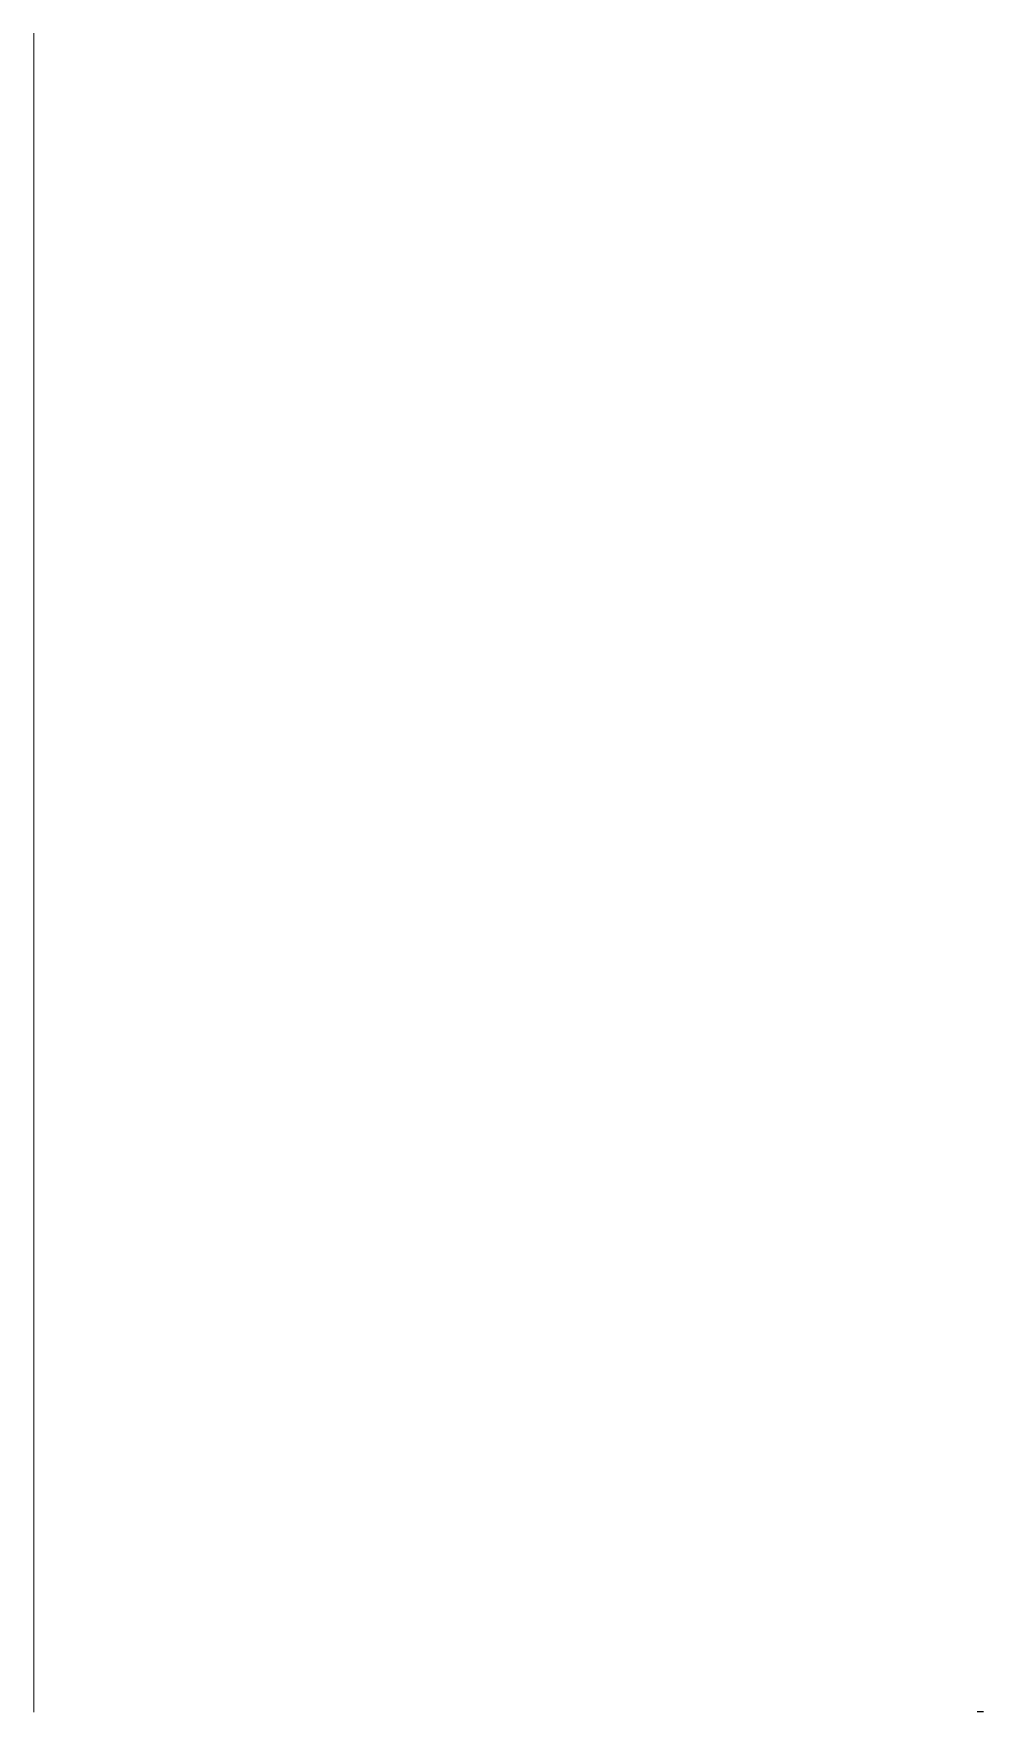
# Model space of a CAD drawing. Header units: centimetres. Extents: x -12000 to 4115, y -10266 to 2668.
# Drawn here: x -12000 to -10490, y 0 to 2668 of the extents above; entities that cross this region are included whole.
import ezdxf

# ---------------------------------------------------------------- set-up
doc = ezdxf.new("R2010")
doc.units = ezdxf.units.CM
for name, color, linetype in [('23', 7, 'Continuous'), ('CARIMBO', 7, 'Continuous'), ('COTA', 241, 'Continuous'), ('Demarcação 1', 7, 'Continuous'), ('Demarcação 2', 7, 'Continuous'), ('FO-HACHURA_PILAR-CONT', 7, 'Continuous'), ('Furação', 7, 'Continuous'), ('Hachura', 251, 'Continuous'), ('P-C', 7, 'Continuous'), ('Painéis', 200, 'Continuous'), ('PONTALETE', 7, 'Continuous'), ('SARR_3.5x7', 81, 'Continuous'), ('SARR_7x7', 100, 'Continuous'), ('SCO-___-___-___-CTA', 7, 'Continuous')]:
    doc.layers.add(name, color=color, linetype=linetype)

msp = doc.modelspace()

# ---------------------------------------------------------------- linework, layer by layer
at = {"layer": '23'}
msp.add_line((-10500, 0), (-10490, 0), dxfattribs=at)
at = {"layer": 'CARIMBO'}
msp.add_line((-10500, 0), (-10490, 0), dxfattribs=at)
at = {"layer": 'COTA'}
for p, q in [((-12000, 2668), (-11999, 2668)), ((-12000, 2666), (-11999, 2666)), ((-12000, 2664), (-11999, 2664)), ((-12000, 2662), (-11999, 2662)), ((-12000, 2660), (-11999, 2660)), ((-12000, 2658), (-11999, 2658)), ((-12000, 2656), (-11999, 2656)), ((-12000, 2654), (-11999, 2654)), ((-12000, 2652), (-11999, 2652)), ((-12000, 2650), (-11999, 2650)), ((-12000, 2648), (-11999, 2648)), ((-12000, 2646), (-11999, 2646)), ((-12000, 2644), (-11999, 2644)), ((-12000, 2642), (-11999, 2642)), ((-12000, 2640), (-11999, 2640)), ((-12000, 2638), (-11999, 2638)), ((-12000, 2636), (-11999, 2636)), ((-12000, 2634), (-11999, 2634)), ((-12000, 2632), (-11999, 2632)), ((-12000, 2630), (-11999, 2630)), ((-12000, 2628), (-11999, 2628)), ((-12000, 2626), (-11999, 2626)), ((-12000, 2624), (-11999, 2624)), ((-12000, 2622), (-11999, 2622)), ((-12000, 2620), (-11999, 2620)), ((-12000, 2618), (-11999, 2618)), ((-12000, 2616), (-11999, 2616)), ((-12000, 2614), (-11999, 2614)), ((-12000, 2612), (-11999, 2612)), ((-12000, 2610), (-11999, 2610)), ((-12000, 2608), (-11999, 2608)), ((-12000, 2606), (-11999, 2606)), ((-12000, 2604), (-11999, 2604)), ((-12000, 2602), (-11999, 2602)), ((-12000, 2600), (-11999, 2600)), ((-12000, 2598), (-11999, 2598)), ((-12000, 2596), (-11999, 2596)), ((-12000, 2594), (-11999, 2594)), ((-12000, 2592), (-11999, 2592)), ((-12000, 2590), (-11999, 2590)), ((-12000, 2588), (-11999, 2588)), ((-12000, 2586), (-11999, 2586)), ((-12000, 2584), (-11999, 2584)), ((-12000, 2582), (-11999, 2582)), ((-12000, 2580), (-11999, 2580)), ((-12000, 2578), (-11999, 2578)), ((-12000, 2576), (-11999, 2576)), ((-12000, 2574), (-11999, 2574)), ((-12000, 2572), (-11999, 2572)), ((-12000, 2570), (-11999, 2570)), ((-12000, 2568), (-11999, 2568)), ((-12000, 2566), (-11999, 2566)), ((-12000, 2564), (-11999, 2564)), ((-12000, 2562), (-11999, 2562)), ((-12000, 2560), (-11999, 2560)), ((-12000, 2558), (-11999, 2558)), ((-12000, 2556), (-11999, 2556)), ((-12000, 2554), (-11999, 2554)), ((-12000, 2552), (-11999, 2552)), ((-12000, 2550), (-11999, 2550)), ((-12000, 2548), (-11999, 2548)), ((-12000, 2546), (-11999, 2546)), ((-12000, 2544), (-11999, 2544)), ((-12000, 2542), (-11999, 2542)), ((-12000, 2540), (-11999, 2540)), ((-12000, 2538), (-11999, 2538)), ((-12000, 2536), (-11999, 2536)), ((-12000, 2534), (-11999, 2534)), ((-12000, 2532), (-11999, 2532)), ((-12000, 2530), (-11999, 2530)), ((-12000, 2528), (-11999, 2528)), ((-12000, 2526), (-11999, 2526)), ((-12000, 2524), (-11999, 2524)), ((-12000, 2522), (-11999, 2522)), ((-12000, 2520), (-11999, 2520)), ((-12000, 2518), (-11999, 2518)), ((-12000, 2516), (-11999, 2516)), ((-12000, 2514), (-11999, 2514)), ((-12000, 2512), (-11999, 2512)), ((-12000, 2510), (-11999, 2510)), ((-12000, 2508), (-11999, 2508)), ((-12000, 2506), (-11999, 2506)), ((-12000, 2504), (-11999, 2504)), ((-12000, 2502), (-11999, 2502)), ((-12000, 2500), (-11999, 2500)), ((-12000, 2498), (-11999, 2498)), ((-12000, 2496), (-11999, 2496)), ((-12000, 2494), (-11999, 2494)), ((-12000, 2492), (-11999, 2492)), ((-12000, 2490), (-11999, 2490)), ((-12000, 2488), (-11999, 2488)), ((-12000, 2486), (-11999, 2486)), ((-12000, 2484), (-11999, 2484)), ((-12000, 2482), (-11999, 2482)), ((-12000, 2480), (-11999, 2480)), ((-12000, 2478), (-11999, 2478)), ((-12000, 2476), (-11999, 2476)), ((-12000, 2474), (-11999, 2474)), ((-12000, 2472), (-11999, 2472)), ((-12000, 2470), (-11999, 2470)), ((-12000, 2468), (-11999, 2468)), ((-12000, 2466), (-11999, 2466)), ((-12000, 2464), (-11999, 2464)), ((-12000, 2462), (-11999, 2462)), ((-12000, 2460), (-11999, 2460)), ((-12000, 2458), (-11999, 2458)), ((-12000, 2456), (-11999, 2456)), ((-12000, 2454), (-11999, 2454)), ((-12000, 2452), (-11999, 2452)), ((-12000, 2450), (-11999, 2450)), ((-12000, 2448), (-11999, 2448)), ((-12000, 2446), (-11999, 2446)), ((-12000, 2444), (-11999, 2444)), ((-12000, 2442), (-11999, 2442)), ((-12000, 2440), (-11999, 2440)), ((-12000, 2438), (-11999, 2438)), ((-12000, 2436), (-11999, 2436)), ((-12000, 2434), (-11999, 2434)), ((-12000, 2432), (-11999, 2432)), ((-12000, 2430), (-11999, 2430)), ((-12000, 2428), (-11999, 2428)), ((-12000, 2426), (-11999, 2426)), ((-12000, 2424), (-11999, 2424)), ((-12000, 2422), (-11999, 2422)), ((-12000, 2420), (-11999, 2420)), ((-12000, 2418), (-11999, 2418)), ((-12000, 2416), (-11999, 2416)), ((-12000, 2414), (-11999, 2414)), ((-12000, 2412), (-11999, 2412)), ((-12000, 2410), (-11999, 2410)), ((-12000, 2408), (-11999, 2408)), ((-12000, 2406), (-11999, 2406)), ((-12000, 2404), (-11999, 2404)), ((-12000, 2402), (-11999, 2402)), ((-12000, 2400), (-11999, 2400)), ((-12000, 2398), (-11999, 2398)), ((-12000, 2396), (-11999, 2396)), ((-12000, 2394), (-11999, 2394)), ((-12000, 2392), (-11999, 2392)), ((-12000, 2390), (-11999, 2390)), ((-12000, 2388), (-11999, 2388)), ((-12000, 2386), (-11999, 2386)), ((-12000, 2384), (-11999, 2384)), ((-12000, 2382), (-11999, 2382)), ((-12000, 2380), (-11999, 2380)), ((-12000, 2378), (-11999, 2378)), ((-12000, 2376), (-11999, 2376)), ((-12000, 2374), (-11999, 2374)), ((-12000, 2372), (-11999, 2372)), ((-12000, 2370), (-11999, 2370)), ((-12000, 2368), (-11999, 2368)), ((-12000, 2366), (-11999, 2366)), ((-12000, 2364), (-11999, 2364)), ((-12000, 2362), (-11999, 2362)), ((-12000, 2360), (-11999, 2360)), ((-12000, 2358), (-11999, 2358)), ((-12000, 2356), (-11999, 2356)), ((-12000, 2354), (-11999, 2354)), ((-12000, 2352), (-11999, 2352)), ((-12000, 2350), (-11999, 2350)), ((-12000, 2348), (-11999, 2348)), ((-12000, 2346), (-11999, 2346)), ((-12000, 2344), (-11999, 2344)), ((-12000, 2342), (-11999, 2342)), ((-12000, 2340), (-11999, 2340)), ((-12000, 2338), (-11999, 2338)), ((-12000, 2336), (-11999, 2336)), ((-12000, 2334), (-11999, 2334)), ((-12000, 2332), (-11999, 2332)), ((-12000, 2330), (-11999, 2330)), ((-12000, 2328), (-11999, 2328)), ((-12000, 2326), (-11999, 2326)), ((-12000, 2324), (-11999, 2324)), ((-12000, 2322), (-11999, 2322)), ((-12000, 2320), (-11999, 2320)), ((-12000, 2318), (-11999, 2318)), ((-12000, 2316), (-11999, 2316)), ((-12000, 2314), (-11999, 2314)), ((-12000, 2312), (-11999, 2312)), ((-12000, 2310), (-11999, 2310)), ((-12000, 2308), (-11999, 2308)), ((-12000, 2306), (-11999, 2306)), ((-12000, 2304), (-11999, 2304)), ((-12000, 2302), (-11999, 2302)), ((-12000, 2300), (-11999, 2300)), ((-12000, 2298), (-11999, 2298)), ((-12000, 2296), (-11999, 2296)), ((-12000, 2294), (-11999, 2294)), ((-12000, 2292), (-11999, 2292)), ((-12000, 2290), (-11999, 2290)), ((-12000, 2288), (-11999, 2288)), ((-12000, 2286), (-11999, 2286)), ((-12000, 2284), (-11999, 2284)), ((-12000, 2282), (-11999, 2282)), ((-12000, 2280), (-11999, 2280)), ((-12000, 2278), (-11999, 2278)), ((-12000, 2276), (-11999, 2276)), ((-12000, 2274), (-11999, 2274)), ((-12000, 2272), (-11999, 2272)), ((-12000, 2270), (-11999, 2270)), ((-12000, 2268), (-11999, 2268)), ((-12000, 2266), (-11999, 2266)), ((-12000, 2264), (-11999, 2264)), ((-12000, 2262), (-11999, 2262)), ((-12000, 2260), (-11999, 2260)), ((-12000, 2258), (-11999, 2258)), ((-12000, 2256), (-11999, 2256)), ((-12000, 2254), (-11999, 2254)), ((-12000, 2252), (-11999, 2252)), ((-12000, 2250), (-11999, 2250)), ((-12000, 2248), (-11999, 2248)), ((-12000, 2246), (-11999, 2246)), ((-12000, 2244), (-11999, 2244)), ((-12000, 2242), (-11999, 2242)), ((-12000, 2240), (-11999, 2240)), ((-12000, 2238), (-11999, 2238)), ((-12000, 2236), (-11999, 2236)), ((-12000, 2234), (-11999, 2234)), ((-12000, 2232), (-11999, 2232)), ((-12000, 2230), (-11999, 2230)), ((-12000, 2228), (-11999, 2228)), ((-12000, 2226), (-11999, 2226)), ((-12000, 2224), (-11999, 2224)), ((-12000, 2222), (-11999, 2222)), ((-12000, 2220), (-11999, 2220)), ((-12000, 2218), (-11999, 2218)), ((-12000, 2216), (-11999, 2216)), ((-12000, 2214), (-11999, 2214)), ((-12000, 2212), (-11999, 2212)), ((-12000, 2210), (-11999, 2210)), ((-12000, 2208), (-11999, 2208)), ((-12000, 2206), (-11999, 2206)), ((-12000, 2204), (-11999, 2204)), ((-12000, 2202), (-11999, 2202)), ((-12000, 2200), (-11999, 2200)), ((-12000, 2198), (-11999, 2198)), ((-12000, 2196), (-11999, 2196)), ((-12000, 2194), (-11999, 2194)), ((-12000, 2192), (-11999, 2192)), ((-12000, 2190), (-11999, 2190)), ((-12000, 2188), (-11999, 2188)), ((-12000, 2186), (-11999, 2186)), ((-12000, 2184), (-11999, 2184)), ((-12000, 2182), (-11999, 2182)), ((-12000, 2180), (-11999, 2180)), ((-12000, 2178), (-11999, 2178)), ((-12000, 2176), (-11999, 2176)), ((-12000, 2174), (-11999, 2174)), ((-12000, 2172), (-11999, 2172)), ((-12000, 2170), (-11999, 2170)), ((-12000, 2168), (-11999, 2168)), ((-12000, 2166), (-11999, 2166)), ((-12000, 2164), (-11999, 2164)), ((-12000, 2162), (-11999, 2162)), ((-12000, 2160), (-11999, 2160)), ((-12000, 2158), (-11999, 2158)), ((-12000, 2156), (-11999, 2156)), ((-12000, 2154), (-11999, 2154)), ((-12000, 2152), (-11999, 2152)), ((-12000, 2150), (-11999, 2150)), ((-12000, 2148), (-11999, 2148)), ((-12000, 2146), (-11999, 2146)), ((-12000, 2144), (-11999, 2144)), ((-12000, 2142), (-11999, 2142)), ((-12000, 2140), (-11999, 2140)), ((-12000, 2138), (-11999, 2138)), ((-12000, 2136), (-11999, 2136)), ((-12000, 2134), (-11999, 2134)), ((-12000, 2132), (-11999, 2132)), ((-12000, 2130), (-11999, 2130)), ((-12000, 2128), (-11999, 2128)), ((-12000, 2126), (-11999, 2126)), ((-12000, 2124), (-11999, 2124)), ((-12000, 2122), (-11999, 2122)), ((-12000, 2120), (-11999, 2120)), ((-12000, 2118), (-11999, 2118)), ((-12000, 2116), (-11999, 2116)), ((-12000, 2114), (-11999, 2114)), ((-12000, 2112), (-11999, 2112)), ((-12000, 2110), (-11999, 2110)), ((-12000, 2108), (-11999, 2108)), ((-12000, 2106), (-11999, 2106)), ((-12000, 2104), (-11999, 2104)), ((-12000, 2102), (-11999, 2102)), ((-12000, 2100), (-11999, 2100)), ((-12000, 2098), (-11999, 2098)), ((-12000, 2096), (-11999, 2096)), ((-12000, 2094), (-11999, 2094)), ((-12000, 2092), (-11999, 2092)), ((-12000, 2090), (-11999, 2090)), ((-12000, 2088), (-11999, 2088)), ((-12000, 2086), (-11999, 2086)), ((-12000, 2084), (-11999, 2084)), ((-12000, 2082), (-11999, 2082)), ((-12000, 2080), (-11999, 2080)), ((-12000, 2078), (-11999, 2078)), ((-12000, 2076), (-11999, 2076)), ((-12000, 2074), (-11999, 2074)), ((-12000, 2072), (-11999, 2072)), ((-12000, 2070), (-11999, 2070)), ((-12000, 2068), (-11999, 2068)), ((-12000, 2066), (-11999, 2066)), ((-12000, 2064), (-11999, 2064)), ((-12000, 2062), (-11999, 2062)), ((-12000, 2060), (-11999, 2060)), ((-12000, 2058), (-11999, 2058)), ((-12000, 2056), (-11999, 2056)), ((-12000, 2054), (-11999, 2054)), ((-12000, 2052), (-11999, 2052)), ((-12000, 2050), (-11999, 2050)), ((-12000, 2048), (-11999, 2048)), ((-12000, 2046), (-11999, 2046)), ((-12000, 2044), (-11999, 2044)), ((-12000, 2042), (-11999, 2042)), ((-12000, 2040), (-11999, 2040)), ((-12000, 2038), (-11999, 2038)), ((-12000, 2036), (-11999, 2036)), ((-12000, 2034), (-11999, 2034)), ((-12000, 2032), (-11999, 2032)), ((-12000, 2030), (-11999, 2030)), ((-12000, 2028), (-11999, 2028)), ((-12000, 2026), (-11999, 2026)), ((-12000, 2024), (-11999, 2024)), ((-12000, 2022), (-11999, 2022)), ((-12000, 2020), (-11999, 2020)), ((-12000, 2018), (-11999, 2018)), ((-12000, 2016), (-11999, 2016)), ((-12000, 2014), (-11999, 2014)), ((-12000, 2012), (-11999, 2012)), ((-12000, 2010), (-11999, 2010)), ((-12000, 2008), (-11999, 2008)), ((-12000, 2006), (-11999, 2006)), ((-12000, 2004), (-11999, 2004)), ((-12000, 2002), (-11999, 2002)), ((-12000, 2000), (-11999, 2000)), ((-12000, 1998), (-11999, 1998)), ((-12000, 1996), (-11999, 1996)), ((-12000, 1994), (-11999, 1994)), ((-12000, 1992), (-11999, 1992)), ((-12000, 1990), (-11999, 1990)), ((-12000, 1988), (-11999, 1988)), ((-12000, 1986), (-11999, 1986)), ((-12000, 1984), (-11999, 1984)), ((-12000, 1982), (-11999, 1982)), ((-12000, 1980), (-11999, 1980)), ((-12000, 1978), (-11999, 1978)), ((-12000, 1976), (-11999, 1976)), ((-12000, 1974), (-11999, 1974)), ((-12000, 1972), (-11999, 1972)), ((-12000, 1970), (-11999, 1970)), ((-12000, 1968), (-11999, 1968)), ((-12000, 1966), (-11999, 1966)), ((-12000, 1964), (-11999, 1964)), ((-12000, 1962), (-11999, 1962)), ((-12000, 1960), (-11999, 1960)), ((-12000, 1958), (-11999, 1958)), ((-12000, 1956), (-11999, 1956)), ((-12000, 1954), (-11999, 1954)), ((-12000, 1952), (-11999, 1952)), ((-12000, 1950), (-11999, 1950)), ((-12000, 1948), (-11999, 1948)), ((-12000, 1946), (-11999, 1946)), ((-12000, 1944), (-11999, 1944)), ((-12000, 1942), (-11999, 1942)), ((-12000, 1940), (-11999, 1940)), ((-12000, 1938), (-11999, 1938)), ((-12000, 1936), (-11999, 1936)), ((-12000, 1934), (-11999, 1934)), ((-12000, 1932), (-11999, 1932)), ((-12000, 1930), (-11999, 1930)), ((-12000, 1928), (-11999, 1928)), ((-12000, 1926), (-11999, 1926)), ((-12000, 1924), (-11999, 1924)), ((-12000, 1922), (-11999, 1922)), ((-12000, 1920), (-11999, 1920)), ((-12000, 1918), (-11999, 1918)), ((-12000, 1916), (-11999, 1916)), ((-12000, 1914), (-11999, 1914)), ((-12000, 1912), (-11999, 1912)), ((-12000, 1910), (-11999, 1910)), ((-12000, 1908), (-11999, 1908)), ((-12000, 1906), (-11999, 1906)), ((-12000, 1904), (-11999, 1904)), ((-12000, 1902), (-11999, 1902)), ((-12000, 1900), (-11999, 1900)), ((-12000, 1898), (-11999, 1898)), ((-12000, 1896), (-11999, 1896)), ((-12000, 1894), (-11999, 1894)), ((-12000, 1892), (-11999, 1892)), ((-12000, 1890), (-11999, 1890)), ((-12000, 1888), (-11999, 1888)), ((-12000, 1886), (-11999, 1886)), ((-12000, 1884), (-11999, 1884)), ((-12000, 1882), (-11999, 1882)), ((-12000, 1880), (-11999, 1880)), ((-12000, 1878), (-11999, 1878)), ((-12000, 1876), (-11999, 1876)), ((-12000, 1874), (-11999, 1874)), ((-12000, 1872), (-11999, 1872)), ((-12000, 1870), (-11999, 1870)), ((-12000, 1868), (-11999, 1868)), ((-12000, 1866), (-11999, 1866)), ((-12000, 1864), (-11999, 1864)), ((-12000, 1862), (-11999, 1862)), ((-12000, 1860), (-11999, 1860)), ((-12000, 1858), (-11999, 1858)), ((-12000, 1856), (-11999, 1856)), ((-12000, 1854), (-11999, 1854)), ((-12000, 1852), (-11999, 1852)), ((-12000, 1850), (-11999, 1850)), ((-12000, 1848), (-11999, 1848)), ((-12000, 1846), (-11999, 1846)), ((-12000, 1844), (-11999, 1844)), ((-12000, 1842), (-11999, 1842)), ((-12000, 1840), (-11999, 1840)), ((-12000, 1838), (-11999, 1838)), ((-12000, 1836), (-11999, 1836)), ((-12000, 1834), (-11999, 1834)), ((-12000, 1832), (-11999, 1832)), ((-12000, 1830), (-11999, 1830)), ((-12000, 1828), (-11999, 1828)), ((-12000, 1826), (-11999, 1826)), ((-12000, 1824), (-11999, 1824)), ((-12000, 1822), (-11999, 1822)), ((-12000, 1820), (-11999, 1820)), ((-12000, 1818), (-11999, 1818)), ((-12000, 1816), (-11999, 1816)), ((-12000, 1814), (-11999, 1814)), ((-12000, 1812), (-11999, 1812)), ((-12000, 1810), (-11999, 1810)), ((-12000, 1808), (-11999, 1808)), ((-12000, 1806), (-11999, 1806)), ((-12000, 1804), (-11999, 1804)), ((-12000, 1802), (-11999, 1802)), ((-12000, 1800), (-11999, 1800)), ((-12000, 1798), (-11999, 1798)), ((-12000, 1796), (-11999, 1796)), ((-12000, 1794), (-11999, 1794)), ((-12000, 1792), (-11999, 1792)), ((-12000, 1790), (-11999, 1790)), ((-12000, 1788), (-11999, 1788)), ((-12000, 1786), (-11999, 1786)), ((-12000, 1784), (-11999, 1784)), ((-12000, 1782), (-11999, 1782)), ((-12000, 1780), (-11999, 1780)), ((-12000, 1778), (-11999, 1778)), ((-12000, 1776), (-11999, 1776)), ((-12000, 1774), (-11999, 1774)), ((-12000, 1772), (-11999, 1772)), ((-12000, 1770), (-11999, 1770)), ((-12000, 1768), (-11999, 1768)), ((-12000, 1766), (-11999, 1766)), ((-12000, 1764), (-11999, 1764)), ((-12000, 1762), (-11999, 1762)), ((-12000, 1760), (-11999, 1760)), ((-12000, 1758), (-11999, 1758)), ((-12000, 1756), (-11999, 1756)), ((-12000, 1754), (-11999, 1754)), ((-12000, 1752), (-11999, 1752)), ((-12000, 1750), (-11999, 1750)), ((-12000, 1748), (-11999, 1748)), ((-12000, 1746), (-11999, 1746)), ((-12000, 1744), (-11999, 1744)), ((-12000, 1742), (-11999, 1742)), ((-12000, 1740), (-11999, 1740)), ((-12000, 1738), (-11999, 1738)), ((-12000, 1736), (-11999, 1736)), ((-12000, 1734), (-11999, 1734)), ((-12000, 1732), (-11999, 1732)), ((-12000, 1730), (-11999, 1730)), ((-12000, 1728), (-11999, 1728)), ((-12000, 1726), (-11999, 1726)), ((-12000, 1724), (-11999, 1724)), ((-12000, 1722), (-11999, 1722)), ((-12000, 1720), (-11999, 1720)), ((-12000, 1718), (-11999, 1718)), ((-12000, 1716), (-11999, 1716)), ((-12000, 1714), (-11999, 1714)), ((-12000, 1712), (-11999, 1712)), ((-12000, 1710), (-11999, 1710)), ((-12000, 1708), (-11999, 1708)), ((-12000, 1706), (-11999, 1706)), ((-12000, 1704), (-11999, 1704)), ((-12000, 1702), (-11999, 1702)), ((-12000, 1700), (-11999, 1700)), ((-12000, 1698), (-11999, 1698)), ((-12000, 1696), (-11999, 1696)), ((-12000, 1694), (-11999, 1694)), ((-12000, 1692), (-11999, 1692)), ((-12000, 1690), (-11999, 1690)), ((-12000, 1688), (-11999, 1688)), ((-12000, 1686), (-11999, 1686)), ((-12000, 1684), (-11999, 1684)), ((-12000, 1682), (-11999, 1682)), ((-12000, 1680), (-11999, 1680)), ((-12000, 1678), (-11999, 1678)), ((-12000, 1676), (-11999, 1676)), ((-12000, 1674), (-11999, 1674)), ((-12000, 1672), (-11999, 1672)), ((-12000, 1670), (-11999, 1670)), ((-12000, 1668), (-11999, 1668)), ((-12000, 1666), (-11999, 1666)), ((-12000, 1664), (-11999, 1664)), ((-12000, 1662), (-11999, 1662)), ((-12000, 1660), (-11999, 1660)), ((-12000, 1658), (-11999, 1658)), ((-12000, 1656), (-11999, 1656)), ((-12000, 1654), (-11999, 1654)), ((-12000, 1652), (-11999, 1652)), ((-12000, 1650), (-11999, 1650)), ((-12000, 1648), (-11999, 1648)), ((-12000, 1646), (-11999, 1646)), ((-12000, 1644), (-11999, 1644)), ((-12000, 1642), (-11999, 1642)), ((-12000, 1640), (-11999, 1640)), ((-12000, 1638), (-11999, 1638)), ((-12000, 1636), (-11999, 1636)), ((-12000, 1634), (-11999, 1634)), ((-12000, 1632), (-11999, 1632)), ((-12000, 1630), (-11999, 1630)), ((-12000, 1628), (-11999, 1628)), ((-12000, 1626), (-11999, 1626)), ((-12000, 1624), (-11999, 1624)), ((-12000, 1622), (-11999, 1622)), ((-12000, 1620), (-11999, 1620)), ((-12000, 1618), (-11999, 1618)), ((-12000, 1616), (-11999, 1616)), ((-12000, 1614), (-11999, 1614)), ((-12000, 1612), (-11999, 1612)), ((-12000, 1610), (-11999, 1610)), ((-12000, 1608), (-11999, 1608)), ((-12000, 1606), (-11999, 1606)), ((-12000, 1604), (-11999, 1604)), ((-12000, 1602), (-11999, 1602)), ((-12000, 1600), (-11999, 1600)), ((-12000, 1598), (-11999, 1598)), ((-12000, 1596), (-11999, 1596)), ((-12000, 1594), (-11999, 1594)), ((-12000, 1592), (-11999, 1592)), ((-12000, 1590), (-11999, 1590)), ((-12000, 1588), (-11999, 1588)), ((-12000, 1586), (-11999, 1586)), ((-12000, 1584), (-11999, 1584)), ((-12000, 1582), (-11999, 1582)), ((-12000, 1580), (-11999, 1580)), ((-12000, 1578), (-11999, 1578)), ((-12000, 1576), (-11999, 1576)), ((-12000, 1574), (-11999, 1574)), ((-12000, 1572), (-11999, 1572)), ((-12000, 1570), (-11999, 1570)), ((-12000, 1568), (-11999, 1568)), ((-12000, 1566), (-11999, 1566)), ((-12000, 1564), (-11999, 1564)), ((-12000, 1562), (-11999, 1562)), ((-12000, 1560), (-11999, 1560)), ((-12000, 1558), (-11999, 1558)), ((-12000, 1556), (-11999, 1556)), ((-12000, 1554), (-11999, 1554)), ((-12000, 1552), (-11999, 1552)), ((-12000, 1550), (-11999, 1550)), ((-12000, 1548), (-11999, 1548)), ((-12000, 1546), (-11999, 1546)), ((-12000, 1544), (-11999, 1544)), ((-12000, 1542), (-11999, 1542)), ((-12000, 1540), (-11999, 1540)), ((-12000, 1538), (-11999, 1538)), ((-12000, 1536), (-11999, 1536)), ((-12000, 1534), (-11999, 1534)), ((-12000, 1532), (-11999, 1532)), ((-12000, 1530), (-11999, 1530)), ((-12000, 1528), (-11999, 1528)), ((-12000, 1526), (-11999, 1526)), ((-12000, 1524), (-11999, 1524)), ((-12000, 1522), (-11999, 1522)), ((-12000, 1520), (-11999, 1520)), ((-12000, 1518), (-11999, 1518)), ((-12000, 1516), (-11999, 1516)), ((-12000, 1514), (-11999, 1514)), ((-12000, 1512), (-11999, 1512)), ((-12000, 1510), (-11999, 1510)), ((-12000, 1508), (-11999, 1508)), ((-12000, 1506), (-11999, 1506)), ((-12000, 1504), (-11999, 1504)), ((-12000, 1502), (-11999, 1502)), ((-12000, 1500), (-11999, 1500)), ((-12000, 1498), (-11999, 1498)), ((-12000, 1496), (-11999, 1496)), ((-12000, 1494), (-11999, 1494)), ((-12000, 1492), (-11999, 1492)), ((-12000, 1490), (-11999, 1490)), ((-12000, 1488), (-11999, 1488)), ((-12000, 1486), (-11999, 1486)), ((-12000, 1484), (-11999, 1484)), ((-12000, 1482), (-11999, 1482)), ((-12000, 1480), (-11999, 1480)), ((-12000, 1478), (-11999, 1478)), ((-12000, 1476), (-11999, 1476)), ((-12000, 1474), (-11999, 1474)), ((-12000, 1472), (-11999, 1472)), ((-12000, 1470), (-11999, 1470)), ((-12000, 1468), (-11999, 1468)), ((-12000, 1466), (-11999, 1466)), ((-12000, 1464), (-11999, 1464)), ((-12000, 1462), (-11999, 1462)), ((-12000, 1460), (-11999, 1460)), ((-12000, 1458), (-11999, 1458)), ((-12000, 1456), (-11999, 1456)), ((-12000, 1454), (-11999, 1454)), ((-12000, 1452), (-11999, 1452)), ((-12000, 1450), (-11999, 1450)), ((-12000, 1448), (-11999, 1448)), ((-12000, 1446), (-11999, 1446)), ((-12000, 1444), (-11999, 1444)), ((-12000, 1442), (-11999, 1442)), ((-12000, 1440), (-11999, 1440)), ((-12000, 1438), (-11999, 1438)), ((-12000, 1436), (-11999, 1436)), ((-12000, 1434), (-11999, 1434)), ((-12000, 1432), (-11999, 1432)), ((-12000, 1430), (-11999, 1430)), ((-12000, 1428), (-11999, 1428)), ((-12000, 1426), (-11999, 1426)), ((-12000, 1424), (-11999, 1424)), ((-12000, 1422), (-11999, 1422)), ((-12000, 1420), (-11999, 1420)), ((-12000, 1418), (-11999, 1418)), ((-12000, 1416), (-11999, 1416)), ((-12000, 1414), (-11999, 1414)), ((-12000, 1412), (-11999, 1412)), ((-12000, 1410), (-11999, 1410)), ((-12000, 1408), (-11999, 1408)), ((-12000, 1406), (-11999, 1406)), ((-12000, 1404), (-11999, 1404)), ((-12000, 1402), (-11999, 1402)), ((-12000, 1400), (-11999, 1400)), ((-12000, 1398), (-11999, 1398)), ((-12000, 1396), (-11999, 1396)), ((-12000, 1394), (-11999, 1394)), ((-12000, 1392), (-11999, 1392)), ((-12000, 1390), (-11999, 1390)), ((-12000, 1388), (-11999, 1388)), ((-12000, 1386), (-11999, 1386)), ((-12000, 1384), (-11999, 1384)), ((-12000, 1382), (-11999, 1382)), ((-12000, 1380), (-11999, 1380)), ((-12000, 1378), (-11999, 1378)), ((-12000, 1376), (-11999, 1376)), ((-12000, 1374), (-11999, 1374)), ((-12000, 1372), (-11999, 1372)), ((-12000, 1370), (-11999, 1370)), ((-12000, 1368), (-11999, 1368)), ((-12000, 1366), (-11999, 1366)), ((-12000, 1364), (-11999, 1364)), ((-12000, 1362), (-11999, 1362)), ((-12000, 1360), (-11999, 1360)), ((-12000, 1358), (-11999, 1358)), ((-12000, 1356), (-11999, 1356)), ((-12000, 1354), (-11999, 1354)), ((-12000, 1352), (-11999, 1352)), ((-12000, 1350), (-11999, 1350)), ((-12000, 1348), (-11999, 1348)), ((-12000, 1346), (-11999, 1346)), ((-12000, 1344), (-11999, 1344)), ((-12000, 1342), (-11999, 1342)), ((-12000, 1340), (-11999, 1340)), ((-12000, 1338), (-11999, 1338)), ((-12000, 1336), (-11999, 1336)), ((-12000, 1334), (-11999, 1334)), ((-12000, 1332), (-11999, 1332)), ((-12000, 1330), (-11999, 1330)), ((-12000, 1328), (-11999, 1328)), ((-12000, 1326), (-11999, 1326)), ((-12000, 1324), (-11999, 1324)), ((-12000, 1322), (-11999, 1322)), ((-12000, 1320), (-11999, 1320)), ((-12000, 1318), (-11999, 1318)), ((-12000, 1316), (-11999, 1316)), ((-12000, 1314), (-11999, 1314)), ((-12000, 1312), (-11999, 1312)), ((-12000, 1310), (-11999, 1310)), ((-12000, 1308), (-11999, 1308)), ((-12000, 1306), (-11999, 1306)), ((-12000, 1304), (-11999, 1304)), ((-12000, 1302), (-11999, 1302)), ((-12000, 1300), (-11999, 1300)), ((-12000, 1298), (-11999, 1298)), ((-12000, 1296), (-11999, 1296)), ((-12000, 1294), (-11999, 1294)), ((-12000, 1292), (-11999, 1292)), ((-12000, 1290), (-11999, 1290)), ((-12000, 1288), (-11999, 1288)), ((-12000, 1286), (-11999, 1286)), ((-12000, 1284), (-11999, 1284)), ((-12000, 1282), (-11999, 1282)), ((-12000, 1280), (-11999, 1280)), ((-12000, 1278), (-11999, 1278)), ((-12000, 1276), (-11999, 1276)), ((-12000, 1274), (-11999, 1274)), ((-12000, 1272), (-11999, 1272)), ((-12000, 1270), (-11999, 1270)), ((-12000, 1268), (-11999, 1268)), ((-12000, 1266), (-11999, 1266)), ((-12000, 1264), (-11999, 1264)), ((-12000, 1262), (-11999, 1262)), ((-12000, 1260), (-11999, 1260)), ((-12000, 1258), (-11999, 1258)), ((-12000, 1256), (-11999, 1256)), ((-12000, 1254), (-11999, 1254)), ((-12000, 1252), (-11999, 1252)), ((-12000, 1250), (-11999, 1250)), ((-12000, 1248), (-11999, 1248)), ((-12000, 1246), (-11999, 1246)), ((-12000, 1244), (-11999, 1244)), ((-12000, 1242), (-11999, 1242)), ((-12000, 1240), (-11999, 1240)), ((-12000, 1238), (-11999, 1238)), ((-12000, 1236), (-11999, 1236)), ((-12000, 1234), (-11999, 1234)), ((-12000, 1232), (-11999, 1232)), ((-12000, 1230), (-11999, 1230)), ((-12000, 1228), (-11999, 1228)), ((-12000, 1226), (-11999, 1226)), ((-12000, 1224), (-11999, 1224)), ((-12000, 1222), (-11999, 1222)), ((-12000, 1220), (-11999, 1220)), ((-12000, 1218), (-11999, 1218)), ((-12000, 1216), (-11999, 1216)), ((-12000, 1214), (-11999, 1214)), ((-12000, 1212), (-11999, 1212)), ((-12000, 1210), (-11999, 1210)), ((-12000, 1208), (-11999, 1208)), ((-12000, 1206), (-11999, 1206)), ((-12000, 1204), (-11999, 1204)), ((-12000, 1202), (-11999, 1202)), ((-12000, 1200), (-11999, 1200)), ((-12000, 1198), (-11999, 1198)), ((-12000, 1196), (-11999, 1196)), ((-12000, 1194), (-11999, 1194)), ((-12000, 1192), (-11999, 1192)), ((-12000, 1190), (-11999, 1190)), ((-12000, 1188), (-11999, 1188)), ((-12000, 1186), (-11999, 1186)), ((-12000, 1184), (-11999, 1184)), ((-12000, 1182), (-11999, 1182)), ((-12000, 1180), (-11999, 1180)), ((-12000, 1178), (-11999, 1178)), ((-12000, 1176), (-11999, 1176)), ((-12000, 1174), (-11999, 1174)), ((-12000, 1172), (-11999, 1172)), ((-12000, 1170), (-11999, 1170)), ((-12000, 1168), (-11999, 1168)), ((-12000, 1166), (-11999, 1166)), ((-12000, 1164), (-11999, 1164)), ((-12000, 1162), (-11999, 1162)), ((-12000, 1160), (-11999, 1160)), ((-12000, 1158), (-11999, 1158)), ((-12000, 1156), (-11999, 1156)), ((-12000, 1154), (-11999, 1154)), ((-12000, 1152), (-11999, 1152)), ((-12000, 1150), (-11999, 1150)), ((-12000, 1148), (-11999, 1148)), ((-12000, 1146), (-11999, 1146)), ((-12000, 1144), (-11999, 1144)), ((-12000, 1142), (-11999, 1142)), ((-12000, 1140), (-11999, 1140)), ((-12000, 1138), (-11999, 1138)), ((-12000, 1136), (-11999, 1136)), ((-12000, 1134), (-11999, 1134)), ((-12000, 1132), (-11999, 1132)), ((-12000, 1130), (-11999, 1130)), ((-12000, 1128), (-11999, 1128)), ((-12000, 1126), (-11999, 1126)), ((-12000, 1124), (-11999, 1124)), ((-12000, 1122), (-11999, 1122)), ((-12000, 1120), (-11999, 1120)), ((-12000, 1118), (-11999, 1118)), ((-12000, 1116), (-11999, 1116)), ((-12000, 1114), (-11999, 1114)), ((-12000, 1112), (-11999, 1112)), ((-12000, 1110), (-11999, 1110)), ((-12000, 1108), (-11999, 1108)), ((-12000, 1106), (-11999, 1106)), ((-12000, 1104), (-11999, 1104)), ((-12000, 1102), (-11999, 1102)), ((-12000, 1100), (-11999, 1100)), ((-12000, 1098), (-11999, 1098)), ((-12000, 1096), (-11999, 1096)), ((-12000, 1094), (-11999, 1094)), ((-12000, 1092), (-11999, 1092)), ((-12000, 1090), (-11999, 1090)), ((-12000, 1088), (-11999, 1088)), ((-12000, 1086), (-11999, 1086)), ((-12000, 1084), (-11999, 1084)), ((-12000, 1082), (-11999, 1082)), ((-12000, 1080), (-11999, 1080)), ((-12000, 1078), (-11999, 1078)), ((-12000, 1076), (-11999, 1076)), ((-12000, 1074), (-11999, 1074)), ((-12000, 1072), (-11999, 1072)), ((-12000, 1070), (-11999, 1070)), ((-12000, 1068), (-11999, 1068)), ((-12000, 1066), (-11999, 1066)), ((-12000, 1064), (-11999, 1064)), ((-12000, 1062), (-11999, 1062)), ((-12000, 1060), (-11999, 1060)), ((-12000, 1058), (-11999, 1058)), ((-12000, 1056), (-11999, 1056)), ((-12000, 1054), (-11999, 1054)), ((-12000, 1052), (-11999, 1052)), ((-12000, 1050), (-11999, 1050)), ((-12000, 1048), (-11999, 1048)), ((-12000, 1046), (-11999, 1046)), ((-12000, 1044), (-11999, 1044)), ((-12000, 1042), (-11999, 1042)), ((-12000, 1040), (-11999, 1040)), ((-12000, 1038), (-11999, 1038)), ((-12000, 1036), (-11999, 1036)), ((-12000, 1034), (-11999, 1034)), ((-12000, 1032), (-11999, 1032)), ((-12000, 1030), (-11999, 1030)), ((-12000, 1028), (-11999, 1028)), ((-12000, 1026), (-11999, 1026)), ((-12000, 1024), (-11999, 1024)), ((-12000, 1022), (-11999, 1022)), ((-12000, 1020), (-11999, 1020)), ((-12000, 1018), (-11999, 1018)), ((-12000, 1016), (-11999, 1016)), ((-12000, 1014), (-11999, 1014)), ((-12000, 1012), (-11999, 1012)), ((-12000, 1010), (-11999, 1010)), ((-12000, 1008), (-11999, 1008)), ((-12000, 1006), (-11999, 1006)), ((-12000, 1004), (-11999, 1004)), ((-12000, 1002), (-11999, 1002)), ((-12000, 1000), (-11999, 1000)), ((-12000, 998), (-11999, 998)), ((-12000, 996), (-11999, 996)), ((-12000, 994), (-11999, 994)), ((-12000, 992), (-11999, 992)), ((-12000, 990), (-11999, 990)), ((-12000, 988), (-11999, 988)), ((-12000, 986), (-11999, 986)), ((-12000, 984), (-11999, 984)), ((-12000, 982), (-11999, 982)), ((-12000, 980), (-11999, 980)), ((-12000, 978), (-11999, 978)), ((-12000, 976), (-11999, 976)), ((-12000, 974), (-11999, 974)), ((-12000, 972), (-11999, 972)), ((-12000, 970), (-11999, 970)), ((-12000, 968), (-11999, 968)), ((-12000, 966), (-11999, 966)), ((-12000, 964), (-11999, 964)), ((-12000, 962), (-11999, 962)), ((-12000, 960), (-11999, 960)), ((-12000, 958), (-11999, 958)), ((-12000, 956), (-11999, 956)), ((-12000, 954), (-11999, 954)), ((-12000, 952), (-11999, 952)), ((-12000, 950), (-11999, 950)), ((-12000, 948), (-11999, 948)), ((-12000, 946), (-11999, 946)), ((-12000, 944), (-11999, 944)), ((-12000, 942), (-11999, 942)), ((-12000, 940), (-11999, 940)), ((-12000, 938), (-11999, 938)), ((-12000, 936), (-11999, 936)), ((-12000, 934), (-11999, 934)), ((-12000, 932), (-11999, 932)), ((-12000, 930), (-11999, 930)), ((-12000, 928), (-11999, 928)), ((-12000, 926), (-11999, 926)), ((-12000, 924), (-11999, 924)), ((-12000, 922), (-11999, 922)), ((-12000, 920), (-11999, 920)), ((-12000, 918), (-11999, 918)), ((-12000, 916), (-11999, 916)), ((-12000, 914), (-11999, 914)), ((-12000, 912), (-11999, 912)), ((-12000, 910), (-11999, 910)), ((-12000, 908), (-11999, 908)), ((-12000, 906), (-11999, 906)), ((-12000, 904), (-11999, 904)), ((-12000, 902), (-11999, 902)), ((-12000, 900), (-11999, 900)), ((-12000, 898), (-11999, 898)), ((-12000, 896), (-11999, 896)), ((-12000, 894), (-11999, 894)), ((-12000, 892), (-11999, 892)), ((-12000, 890), (-11999, 890)), ((-12000, 888), (-11999, 888)), ((-12000, 886), (-11999, 886)), ((-12000, 884), (-11999, 884)), ((-12000, 882), (-11999, 882)), ((-12000, 880), (-11999, 880)), ((-12000, 878), (-11999, 878)), ((-12000, 876), (-11999, 876)), ((-12000, 874), (-11999, 874)), ((-12000, 872), (-11999, 872)), ((-12000, 870), (-11999, 870)), ((-12000, 868), (-11999, 868)), ((-12000, 866), (-11999, 866)), ((-12000, 864), (-11999, 864)), ((-12000, 862), (-11999, 862)), ((-12000, 860), (-11999, 860)), ((-12000, 858), (-11999, 858)), ((-12000, 856), (-11999, 856)), ((-12000, 854), (-11999, 854)), ((-12000, 852), (-11999, 852)), ((-12000, 850), (-11999, 850)), ((-12000, 848), (-11999, 848)), ((-12000, 846), (-11999, 846)), ((-12000, 844), (-11999, 844)), ((-12000, 842), (-11999, 842)), ((-12000, 840), (-11999, 840)), ((-12000, 838), (-11999, 838)), ((-12000, 836), (-11999, 836)), ((-12000, 834), (-11999, 834)), ((-12000, 832), (-11999, 832)), ((-12000, 830), (-11999, 830)), ((-12000, 828), (-11999, 828)), ((-12000, 826), (-11999, 826)), ((-12000, 824), (-11999, 824)), ((-12000, 822), (-11999, 822)), ((-12000, 820), (-11999, 820)), ((-12000, 818), (-11999, 818)), ((-12000, 816), (-11999, 816)), ((-12000, 814), (-11999, 814)), ((-12000, 812), (-11999, 812)), ((-12000, 810), (-11999, 810)), ((-12000, 808), (-11999, 808)), ((-12000, 806), (-11999, 806)), ((-12000, 804), (-11999, 804)), ((-12000, 802), (-11999, 802)), ((-12000, 800), (-11999, 800)), ((-12000, 798), (-11999, 798)), ((-12000, 796), (-11999, 796)), ((-12000, 794), (-11999, 794)), ((-12000, 792), (-11999, 792)), ((-12000, 790), (-11999, 790)), ((-12000, 788), (-11999, 788)), ((-12000, 786), (-11999, 786)), ((-12000, 784), (-11999, 784)), ((-12000, 782), (-11999, 782)), ((-12000, 780), (-11999, 780)), ((-12000, 778), (-11999, 778)), ((-12000, 776), (-11999, 776)), ((-12000, 774), (-11999, 774)), ((-12000, 772), (-11999, 772)), ((-12000, 770), (-11999, 770)), ((-12000, 768), (-11999, 768)), ((-12000, 766), (-11999, 766)), ((-12000, 764), (-11999, 764)), ((-12000, 762), (-11999, 762)), ((-12000, 760), (-11999, 760)), ((-12000, 758), (-11999, 758)), ((-12000, 756), (-11999, 756)), ((-12000, 754), (-11999, 754)), ((-12000, 752), (-11999, 752)), ((-12000, 750), (-11999, 750)), ((-12000, 748), (-11999, 748)), ((-12000, 746), (-11999, 746)), ((-12000, 744), (-11999, 744)), ((-12000, 742), (-11999, 742)), ((-12000, 740), (-11999, 740)), ((-12000, 738), (-11999, 738)), ((-12000, 736), (-11999, 736)), ((-12000, 734), (-11999, 734)), ((-12000, 732), (-11999, 732)), ((-12000, 730), (-11999, 730)), ((-12000, 728), (-11999, 728)), ((-12000, 726), (-11999, 726)), ((-12000, 724), (-11999, 724)), ((-12000, 722), (-11999, 722)), ((-12000, 720), (-11999, 720)), ((-12000, 718), (-11999, 718)), ((-12000, 716), (-11999, 716)), ((-12000, 714), (-11999, 714)), ((-12000, 712), (-11999, 712)), ((-12000, 710), (-11999, 710)), ((-12000, 708), (-11999, 708)), ((-12000, 706), (-11999, 706)), ((-12000, 704), (-11999, 704)), ((-12000, 702), (-11999, 702)), ((-12000, 700), (-11999, 700)), ((-12000, 698), (-11999, 698)), ((-12000, 696), (-11999, 696)), ((-12000, 694), (-11999, 694)), ((-12000, 692), (-11999, 692)), ((-12000, 690), (-11999, 690)), ((-12000, 688), (-11999, 688)), ((-12000, 686), (-11999, 686)), ((-12000, 684), (-11999, 684)), ((-12000, 682), (-11999, 682)), ((-12000, 680), (-11999, 680)), ((-12000, 678), (-11999, 678)), ((-12000, 676), (-11999, 676)), ((-12000, 674), (-11999, 674)), ((-12000, 672), (-11999, 672)), ((-12000, 670), (-11999, 670)), ((-12000, 668), (-11999, 668)), ((-12000, 666), (-11999, 666)), ((-12000, 664), (-11999, 664)), ((-12000, 662), (-11999, 662)), ((-12000, 660), (-11999, 660)), ((-12000, 658), (-11999, 658)), ((-12000, 656), (-11999, 656)), ((-12000, 654), (-11999, 654)), ((-12000, 652), (-11999, 652)), ((-12000, 650), (-11999, 650)), ((-12000, 648), (-11999, 648)), ((-12000, 646), (-11999, 646)), ((-12000, 644), (-11999, 644)), ((-12000, 642), (-11999, 642)), ((-12000, 640), (-11999, 640)), ((-12000, 638), (-11999, 638)), ((-12000, 636), (-11999, 636)), ((-12000, 634), (-11999, 634)), ((-12000, 632), (-11999, 632)), ((-12000, 630), (-11999, 630)), ((-12000, 628), (-11999, 628)), ((-12000, 626), (-11999, 626)), ((-12000, 624), (-11999, 624)), ((-12000, 622), (-11999, 622)), ((-12000, 620), (-11999, 620)), ((-12000, 618), (-11999, 618)), ((-12000, 616), (-11999, 616)), ((-12000, 614), (-11999, 614)), ((-12000, 612), (-11999, 612)), ((-12000, 610), (-11999, 610)), ((-12000, 608), (-11999, 608)), ((-12000, 606), (-11999, 606)), ((-12000, 604), (-11999, 604)), ((-12000, 602), (-11999, 602)), ((-12000, 600), (-11999, 600)), ((-12000, 598), (-11999, 598)), ((-12000, 596), (-11999, 596)), ((-12000, 594), (-11999, 594)), ((-12000, 592), (-11999, 592)), ((-12000, 590), (-11999, 590)), ((-12000, 588), (-11999, 588)), ((-12000, 586), (-11999, 586)), ((-12000, 584), (-11999, 584)), ((-12000, 582), (-11999, 582)), ((-12000, 580), (-11999, 580)), ((-12000, 578), (-11999, 578)), ((-12000, 576), (-11999, 576)), ((-12000, 574), (-11999, 574)), ((-12000, 572), (-11999, 572)), ((-12000, 570), (-11999, 570)), ((-12000, 568), (-11999, 568)), ((-12000, 566), (-11999, 566)), ((-12000, 564), (-11999, 564)), ((-12000, 562), (-11999, 562)), ((-12000, 560), (-11999, 560)), ((-12000, 558), (-11999, 558)), ((-12000, 556), (-11999, 556)), ((-12000, 554), (-11999, 554)), ((-12000, 552), (-11999, 552)), ((-12000, 550), (-11999, 550)), ((-12000, 548), (-11999, 548)), ((-12000, 546), (-11999, 546)), ((-12000, 544), (-11999, 544)), ((-12000, 542), (-11999, 542)), ((-12000, 540), (-11999, 540)), ((-12000, 538), (-11999, 538)), ((-12000, 536), (-11999, 536)), ((-12000, 534), (-11999, 534)), ((-12000, 532), (-11999, 532)), ((-12000, 530), (-11999, 530)), ((-12000, 528), (-11999, 528)), ((-12000, 526), (-11999, 526)), ((-12000, 524), (-11999, 524)), ((-12000, 522), (-11999, 522)), ((-12000, 520), (-11999, 520)), ((-12000, 518), (-11999, 518)), ((-12000, 516), (-11999, 516)), ((-12000, 514), (-11999, 514)), ((-12000, 512), (-11999, 512)), ((-12000, 510), (-11999, 510)), ((-12000, 508), (-11999, 508)), ((-12000, 506), (-11999, 506)), ((-12000, 504), (-11999, 504)), ((-12000, 502), (-11999, 502)), ((-12000, 500), (-11999, 500)), ((-12000, 498), (-11999, 498)), ((-12000, 496), (-11999, 496)), ((-12000, 494), (-11999, 494)), ((-12000, 492), (-11999, 492)), ((-12000, 490), (-11999, 490)), ((-12000, 488), (-11999, 488)), ((-12000, 486), (-11999, 486)), ((-12000, 484), (-11999, 484)), ((-12000, 482), (-11999, 482)), ((-12000, 480), (-11999, 480)), ((-12000, 478), (-11999, 478)), ((-12000, 476), (-11999, 476)), ((-12000, 474), (-11999, 474)), ((-12000, 472), (-11999, 472)), ((-12000, 470), (-11999, 470)), ((-12000, 468), (-11999, 468)), ((-12000, 466), (-11999, 466)), ((-12000, 464), (-11999, 464)), ((-12000, 462), (-11999, 462)), ((-12000, 460), (-11999, 460)), ((-12000, 458), (-11999, 458)), ((-12000, 456), (-11999, 456)), ((-12000, 454), (-11999, 454)), ((-12000, 452), (-11999, 452)), ((-12000, 450), (-11999, 450)), ((-12000, 448), (-11999, 448)), ((-12000, 446), (-11999, 446)), ((-12000, 444), (-11999, 444)), ((-12000, 442), (-11999, 442)), ((-12000, 440), (-11999, 440)), ((-12000, 438), (-11999, 438)), ((-12000, 436), (-11999, 436)), ((-12000, 434), (-11999, 434)), ((-12000, 432), (-11999, 432)), ((-12000, 430), (-11999, 430)), ((-12000, 428), (-11999, 428)), ((-12000, 426), (-11999, 426)), ((-12000, 424), (-11999, 424)), ((-12000, 422), (-11999, 422)), ((-12000, 420), (-11999, 420)), ((-12000, 418), (-11999, 418)), ((-12000, 416), (-11999, 416)), ((-12000, 414), (-11999, 414)), ((-12000, 412), (-11999, 412)), ((-12000, 410), (-11999, 410)), ((-12000, 408), (-11999, 408)), ((-12000, 406), (-11999, 406)), ((-12000, 404), (-11999, 404)), ((-12000, 402), (-11999, 402)), ((-12000, 400), (-11999, 400)), ((-12000, 398), (-11999, 398)), ((-12000, 396), (-11999, 396)), ((-12000, 394), (-11999, 394)), ((-12000, 392), (-11999, 392)), ((-12000, 390), (-11999, 390)), ((-12000, 388), (-11999, 388)), ((-12000, 386), (-11999, 386)), ((-12000, 384), (-11999, 384)), ((-12000, 382), (-11999, 382)), ((-12000, 380), (-11999, 380)), ((-12000, 378), (-11999, 378)), ((-12000, 376), (-11999, 376)), ((-12000, 374), (-11999, 374)), ((-12000, 372), (-11999, 372)), ((-12000, 370), (-11999, 370)), ((-12000, 368), (-11999, 368)), ((-12000, 366), (-11999, 366)), ((-12000, 364), (-11999, 364)), ((-12000, 362), (-11999, 362)), ((-12000, 360), (-11999, 360)), ((-12000, 358), (-11999, 358)), ((-12000, 356), (-11999, 356)), ((-12000, 354), (-11999, 354)), ((-12000, 352), (-11999, 352)), ((-12000, 350), (-11999, 350)), ((-12000, 348), (-11999, 348)), ((-12000, 346), (-11999, 346)), ((-12000, 344), (-11999, 344)), ((-12000, 342), (-11999, 342)), ((-12000, 340), (-11999, 340)), ((-12000, 338), (-11999, 338)), ((-12000, 336), (-11999, 336)), ((-12000, 334), (-11999, 334)), ((-12000, 332), (-11999, 332)), ((-12000, 330), (-11999, 330)), ((-12000, 328), (-11999, 328)), ((-12000, 326), (-11999, 326)), ((-12000, 324), (-11999, 324)), ((-12000, 322), (-11999, 322)), ((-12000, 320), (-11999, 320)), ((-12000, 318), (-11999, 318)), ((-12000, 316), (-11999, 316)), ((-12000, 314), (-11999, 314)), ((-12000, 312), (-11999, 312)), ((-12000, 310), (-11999, 310)), ((-12000, 308), (-11999, 308)), ((-12000, 306), (-11999, 306)), ((-12000, 304), (-11999, 304)), ((-12000, 302), (-11999, 302)), ((-12000, 300), (-11999, 300)), ((-12000, 298), (-11999, 298)), ((-12000, 296), (-11999, 296)), ((-12000, 294), (-11999, 294)), ((-12000, 292), (-11999, 292)), ((-12000, 290), (-11999, 290)), ((-12000, 288), (-11999, 288)), ((-12000, 286), (-11999, 286)), ((-12000, 284), (-11999, 284)), ((-12000, 282), (-11999, 282)), ((-12000, 280), (-11999, 280)), ((-12000, 278), (-11999, 278)), ((-12000, 276), (-11999, 276)), ((-12000, 274), (-11999, 274)), ((-12000, 272), (-11999, 272)), ((-12000, 270), (-11999, 270)), ((-12000, 268), (-11999, 268)), ((-12000, 266), (-11999, 266)), ((-12000, 264), (-11999, 264)), ((-12000, 262), (-11999, 262)), ((-12000, 260), (-11999, 260)), ((-12000, 258), (-11999, 258)), ((-12000, 256), (-11999, 256)), ((-12000, 254), (-11999, 254)), ((-12000, 252), (-11999, 252)), ((-12000, 250), (-11999, 250)), ((-12000, 248), (-11999, 248)), ((-12000, 246), (-11999, 246)), ((-12000, 244), (-11999, 244)), ((-12000, 242), (-11999, 242)), ((-12000, 240), (-11999, 240)), ((-12000, 238), (-11999, 238)), ((-12000, 236), (-11999, 236)), ((-12000, 234), (-11999, 234)), ((-12000, 232), (-11999, 232)), ((-12000, 230), (-11999, 230)), ((-12000, 228), (-11999, 228)), ((-12000, 226), (-11999, 226)), ((-12000, 224), (-11999, 224)), ((-12000, 222), (-11999, 222)), ((-12000, 220), (-11999, 220)), ((-12000, 218), (-11999, 218)), ((-12000, 216), (-11999, 216)), ((-12000, 214), (-11999, 214)), ((-12000, 212), (-11999, 212)), ((-12000, 210), (-11999, 210)), ((-12000, 208), (-11999, 208)), ((-12000, 206), (-11999, 206)), ((-12000, 204), (-11999, 204)), ((-12000, 202), (-11999, 202)), ((-12000, 200), (-11999, 200)), ((-12000, 198), (-11999, 198)), ((-12000, 196), (-11999, 196)), ((-12000, 194), (-11999, 194)), ((-12000, 192), (-11999, 192)), ((-12000, 190), (-11999, 190)), ((-12000, 188), (-11999, 188)), ((-12000, 186), (-11999, 186)), ((-12000, 184), (-11999, 184)), ((-12000, 182), (-11999, 182)), ((-12000, 180), (-11999, 180)), ((-12000, 178), (-11999, 178)), ((-12000, 176), (-11999, 176)), ((-12000, 174), (-11999, 174)), ((-12000, 172), (-11999, 172)), ((-12000, 170), (-11999, 170)), ((-12000, 168), (-11999, 168)), ((-12000, 166), (-11999, 166)), ((-12000, 164), (-11999, 164)), ((-12000, 162), (-11999, 162)), ((-12000, 160), (-11999, 160)), ((-12000, 158), (-11999, 158)), ((-12000, 156), (-11999, 156)), ((-12000, 154), (-11999, 154)), ((-12000, 152), (-11999, 152)), ((-12000, 150), (-11999, 150)), ((-12000, 148), (-11999, 148)), ((-12000, 146), (-11999, 146)), ((-12000, 144), (-11999, 144)), ((-12000, 142), (-11999, 142)), ((-12000, 140), (-11999, 140)), ((-12000, 138), (-11999, 138)), ((-12000, 136), (-11999, 136)), ((-12000, 134), (-11999, 134)), ((-12000, 132), (-11999, 132)), ((-12000, 130), (-11999, 130)), ((-12000, 128), (-11999, 128)), ((-12000, 126), (-11999, 126)), ((-12000, 124), (-11999, 124)), ((-12000, 122), (-11999, 122)), ((-12000, 120), (-11999, 120)), ((-12000, 118), (-11999, 118)), ((-12000, 116), (-11999, 116)), ((-12000, 114), (-11999, 114)), ((-12000, 112), (-11999, 112)), ((-12000, 110), (-11999, 110)), ((-12000, 108), (-11999, 108)), ((-12000, 106), (-11999, 106)), ((-12000, 104), (-11999, 104)), ((-12000, 102), (-11999, 102)), ((-12000, 100), (-11999, 100)), ((-12000, 98), (-11999, 98)), ((-12000, 96), (-11999, 96)), ((-12000, 94), (-11999, 94)), ((-12000, 92), (-11999, 92)), ((-12000, 90), (-11999, 90)), ((-12000, 88), (-11999, 88)), ((-12000, 86), (-11999, 86)), ((-12000, 84), (-11999, 84)), ((-12000, 82), (-11999, 82)), ((-12000, 80), (-11999, 80)), ((-12000, 78), (-11999, 78)), ((-12000, 76), (-11999, 76)), ((-12000, 74), (-11999, 74)), ((-12000, 72), (-11999, 72)), ((-12000, 70), (-11999, 70)), ((-12000, 68), (-11999, 68)), ((-12000, 66), (-11999, 66)), ((-12000, 64), (-11999, 64)), ((-12000, 62), (-11999, 62)), ((-12000, 60), (-11999, 60)), ((-12000, 58), (-11999, 58)), ((-12000, 56), (-11999, 56)), ((-12000, 54), (-11999, 54)), ((-12000, 52), (-11999, 52)), ((-12000, 50), (-11999, 50)), ((-12000, 48), (-11999, 48)), ((-12000, 46), (-11999, 46)), ((-12000, 44), (-11999, 44)), ((-12000, 42), (-11999, 42)), ((-12000, 40), (-11999, 40)), ((-12000, 38), (-11999, 38)), ((-12000, 36), (-11999, 36)), ((-12000, 34), (-11999, 34)), ((-12000, 32), (-11999, 32)), ((-12000, 30), (-11999, 30)), ((-12000, 28), (-11999, 28)), ((-12000, 26), (-11999, 26)), ((-12000, 24), (-11999, 24)), ((-12000, 22), (-11999, 22)), ((-12000, 20), (-11999, 20)), ((-12000, 18), (-11999, 18)), ((-12000, 16), (-11999, 16)), ((-12000, 14), (-11999, 14)), ((-12000, 12), (-11999, 12)), ((-12000, 10), (-11999, 10)), ((-12000, 8), (-11999, 8)), ((-12000, 6), (-11999, 6)), ((-12000, 4), (-11999, 4)), ((-12000, 2), (-11999, 2)), ((-12000, 0), (-11999, 0))]:
    msp.add_line(p, q, dxfattribs=at)
at = {"layer": 'Demarcação 1'}
msp.add_line((-10500, 0), (-10490, 0), dxfattribs=at)
at = {"layer": 'Demarcação 2'}
msp.add_line((-10500, 0), (-10490, 0), dxfattribs=at)
at = {"layer": 'FO-HACHURA_PILAR-CONT'}
msp.add_line((-10500, 0), (-10490, 0), dxfattribs=at)
at = {"layer": 'Furação'}
msp.add_line((-10500, 0), (-10490, 0), dxfattribs=at)
at = {"layer": 'Hachura'}
for p, q in [((-12000, 1066), (-11999, 1066)), ((-12000, 1064), (-11999, 1064)), ((-12000, 1062), (-11999, 1062)), ((-12000, 1060), (-11999, 1060)), ((-12000, 1058), (-11999, 1058)), ((-12000, 1056), (-11999, 1056)), ((-12000, 1054), (-11999, 1054)), ((-12000, 1052), (-11999, 1052)), ((-12000, 1050), (-11999, 1050)), ((-12000, 1048), (-11999, 1048)), ((-12000, 1046), (-11999, 1046)), ((-12000, 1044), (-11999, 1044)), ((-12000, 1042), (-11999, 1042)), ((-12000, 1040), (-11999, 1040)), ((-12000, 1038), (-11999, 1038)), ((-12000, 1036), (-11999, 1036)), ((-12000, 1034), (-11999, 1034)), ((-12000, 1032), (-11999, 1032)), ((-12000, 1030), (-11999, 1030)), ((-12000, 1028), (-11999, 1028)), ((-12000, 1026), (-11999, 1026)), ((-12000, 1024), (-11999, 1024)), ((-12000, 1022), (-11999, 1022)), ((-12000, 1020), (-11999, 1020)), ((-12000, 1018), (-11999, 1018)), ((-12000, 1016), (-11999, 1016)), ((-12000, 1014), (-11999, 1014)), ((-12000, 1012), (-11999, 1012)), ((-12000, 1010), (-11999, 1010)), ((-12000, 1008), (-11999, 1008)), ((-12000, 1006), (-11999, 1006)), ((-12000, 1004), (-11999, 1004)), ((-12000, 1002), (-11999, 1002)), ((-12000, 1000), (-11999, 1000)), ((-12000, 998), (-11999, 998)), ((-12000, 996), (-11999, 996)), ((-12000, 994), (-11999, 994)), ((-12000, 992), (-11999, 992)), ((-12000, 990), (-11999, 990)), ((-12000, 988), (-11999, 988)), ((-12000, 986), (-11999, 986)), ((-12000, 984), (-11999, 984)), ((-12000, 982), (-11999, 982)), ((-12000, 980), (-11999, 980)), ((-12000, 978), (-11999, 978)), ((-12000, 976), (-11999, 976)), ((-12000, 974), (-11999, 974)), ((-12000, 972), (-11999, 972)), ((-12000, 970), (-11999, 970)), ((-12000, 968), (-11999, 968)), ((-12000, 966), (-11999, 966)), ((-12000, 964), (-11999, 964)), ((-12000, 962), (-11999, 962)), ((-12000, 960), (-11999, 960)), ((-12000, 958), (-11999, 958)), ((-12000, 956), (-11999, 956)), ((-12000, 954), (-11999, 954)), ((-12000, 952), (-11999, 952)), ((-12000, 950), (-11999, 950)), ((-12000, 948), (-11999, 948)), ((-12000, 946), (-11999, 946)), ((-12000, 944), (-11999, 944)), ((-12000, 942), (-11999, 942)), ((-12000, 940), (-11999, 940)), ((-12000, 938), (-11999, 938)), ((-12000, 936), (-11999, 936)), ((-12000, 934), (-11999, 934)), ((-12000, 932), (-11999, 932)), ((-12000, 930), (-11999, 930)), ((-12000, 928), (-11999, 928)), ((-12000, 926), (-11999, 926)), ((-12000, 924), (-11999, 924)), ((-12000, 922), (-11999, 922)), ((-12000, 920), (-11999, 920)), ((-12000, 918), (-11999, 918)), ((-12000, 916), (-11999, 916)), ((-12000, 914), (-11999, 914)), ((-12000, 912), (-11999, 912)), ((-12000, 910), (-11999, 910)), ((-12000, 908), (-11999, 908)), ((-12000, 906), (-11999, 906)), ((-12000, 904), (-11999, 904)), ((-12000, 902), (-11999, 902)), ((-12000, 900), (-11999, 900)), ((-12000, 898), (-11999, 898)), ((-12000, 896), (-11999, 896)), ((-12000, 894), (-11999, 894)), ((-12000, 892), (-11999, 892)), ((-12000, 890), (-11999, 890)), ((-12000, 888), (-11999, 888)), ((-12000, 886), (-11999, 886)), ((-12000, 884), (-11999, 884)), ((-12000, 882), (-11999, 882)), ((-12000, 880), (-11999, 880)), ((-12000, 878), (-11999, 878)), ((-12000, 876), (-11999, 876)), ((-12000, 874), (-11999, 874)), ((-12000, 872), (-11999, 872)), ((-12000, 870), (-11999, 870)), ((-12000, 868), (-11999, 868)), ((-12000, 866), (-11999, 866)), ((-12000, 864), (-11999, 864)), ((-12000, 862), (-11999, 862)), ((-12000, 860), (-11999, 860)), ((-12000, 858), (-11999, 858)), ((-12000, 856), (-11999, 856)), ((-12000, 854), (-11999, 854)), ((-12000, 852), (-11999, 852)), ((-12000, 850), (-11999, 850)), ((-12000, 848), (-11999, 848)), ((-12000, 846), (-11999, 846)), ((-12000, 844), (-11999, 844)), ((-12000, 842), (-11999, 842)), ((-12000, 840), (-11999, 840)), ((-12000, 838), (-11999, 838)), ((-12000, 836), (-11999, 836)), ((-12000, 834), (-11999, 834)), ((-12000, 832), (-11999, 832)), ((-12000, 830), (-11999, 830)), ((-12000, 828), (-11999, 828)), ((-12000, 826), (-11999, 826)), ((-12000, 824), (-11999, 824)), ((-12000, 822), (-11999, 822)), ((-12000, 820), (-11999, 820)), ((-12000, 818), (-11999, 818)), ((-12000, 816), (-11999, 816)), ((-12000, 814), (-11999, 814)), ((-12000, 812), (-11999, 812)), ((-12000, 810), (-11999, 810)), ((-12000, 808), (-11999, 808)), ((-12000, 806), (-11999, 806)), ((-12000, 804), (-11999, 804)), ((-12000, 802), (-11999, 802)), ((-12000, 800), (-11999, 800)), ((-12000, 798), (-11999, 798)), ((-12000, 796), (-11999, 796)), ((-12000, 794), (-11999, 794)), ((-12000, 792), (-11999, 792)), ((-12000, 790), (-11999, 790)), ((-12000, 788), (-11999, 788)), ((-12000, 786), (-11999, 786)), ((-12000, 784), (-11999, 784)), ((-12000, 782), (-11999, 782)), ((-12000, 780), (-11999, 780)), ((-12000, 778), (-11999, 778)), ((-12000, 776), (-11999, 776)), ((-12000, 774), (-11999, 774)), ((-12000, 772), (-11999, 772)), ((-12000, 770), (-11999, 770)), ((-12000, 768), (-11999, 768)), ((-12000, 766), (-11999, 766)), ((-12000, 764), (-11999, 764)), ((-12000, 762), (-11999, 762)), ((-12000, 760), (-11999, 760)), ((-12000, 758), (-11999, 758)), ((-12000, 756), (-11999, 756)), ((-12000, 754), (-11999, 754)), ((-12000, 752), (-11999, 752)), ((-12000, 750), (-11999, 750)), ((-12000, 748), (-11999, 748)), ((-12000, 746), (-11999, 746)), ((-12000, 744), (-11999, 744)), ((-12000, 742), (-11999, 742)), ((-12000, 740), (-11999, 740)), ((-12000, 738), (-11999, 738)), ((-12000, 736), (-11999, 736)), ((-12000, 734), (-11999, 734)), ((-12000, 732), (-11999, 732)), ((-12000, 730), (-11999, 730)), ((-12000, 728), (-11999, 728)), ((-12000, 726), (-11999, 726)), ((-12000, 724), (-11999, 724)), ((-12000, 722), (-11999, 722)), ((-12000, 720), (-11999, 720)), ((-12000, 718), (-11999, 718)), ((-12000, 716), (-11999, 716)), ((-12000, 714), (-11999, 714)), ((-12000, 712), (-11999, 712)), ((-12000, 710), (-11999, 710)), ((-12000, 708), (-11999, 708)), ((-12000, 706), (-11999, 706)), ((-12000, 704), (-11999, 704)), ((-12000, 702), (-11999, 702)), ((-12000, 700), (-11999, 700)), ((-12000, 698), (-11999, 698)), ((-12000, 696), (-11999, 696)), ((-12000, 694), (-11999, 694)), ((-12000, 692), (-11999, 692)), ((-12000, 690), (-11999, 690)), ((-12000, 688), (-11999, 688)), ((-12000, 686), (-11999, 686)), ((-12000, 684), (-11999, 684)), ((-12000, 682), (-11999, 682)), ((-12000, 680), (-11999, 680)), ((-12000, 678), (-11999, 678)), ((-12000, 676), (-11999, 676)), ((-12000, 674), (-11999, 674)), ((-12000, 672), (-11999, 672)), ((-12000, 670), (-11999, 670)), ((-12000, 668), (-11999, 668)), ((-12000, 666), (-11999, 666)), ((-12000, 664), (-11999, 664)), ((-12000, 662), (-11999, 662)), ((-12000, 660), (-11999, 660)), ((-12000, 658), (-11999, 658)), ((-12000, 656), (-11999, 656)), ((-12000, 654), (-11999, 654)), ((-12000, 652), (-11999, 652)), ((-12000, 650), (-11999, 650)), ((-12000, 648), (-11999, 648)), ((-12000, 646), (-11999, 646)), ((-12000, 644), (-11999, 644)), ((-12000, 642), (-11999, 642)), ((-12000, 640), (-11999, 640)), ((-12000, 638), (-11999, 638)), ((-12000, 636), (-11999, 636)), ((-12000, 634), (-11999, 634)), ((-12000, 632), (-11999, 632)), ((-12000, 630), (-11999, 630)), ((-12000, 628), (-11999, 628)), ((-12000, 626), (-11999, 626)), ((-12000, 624), (-11999, 624)), ((-12000, 622), (-11999, 622)), ((-12000, 620), (-11999, 620)), ((-12000, 618), (-11999, 618)), ((-12000, 616), (-11999, 616)), ((-12000, 614), (-11999, 614)), ((-12000, 612), (-11999, 612)), ((-12000, 610), (-11999, 610)), ((-12000, 608), (-11999, 608)), ((-12000, 606), (-11999, 606)), ((-12000, 604), (-11999, 604)), ((-12000, 602), (-11999, 602)), ((-12000, 600), (-11999, 600)), ((-12000, 598), (-11999, 598)), ((-12000, 596), (-11999, 596)), ((-12000, 594), (-11999, 594)), ((-12000, 592), (-11999, 592)), ((-12000, 590), (-11999, 590)), ((-12000, 588), (-11999, 588)), ((-12000, 586), (-11999, 586)), ((-12000, 584), (-11999, 584)), ((-12000, 582), (-11999, 582)), ((-12000, 580), (-11999, 580)), ((-12000, 578), (-11999, 578)), ((-12000, 576), (-11999, 576)), ((-12000, 574), (-11999, 574)), ((-12000, 572), (-11999, 572)), ((-12000, 570), (-11999, 570)), ((-12000, 568), (-11999, 568)), ((-12000, 566), (-11999, 566)), ((-12000, 564), (-11999, 564)), ((-12000, 562), (-11999, 562)), ((-12000, 560), (-11999, 560)), ((-12000, 558), (-11999, 558)), ((-12000, 556), (-11999, 556)), ((-12000, 554), (-11999, 554)), ((-12000, 552), (-11999, 552)), ((-12000, 550), (-11999, 550)), ((-12000, 548), (-11999, 548)), ((-12000, 546), (-11999, 546)), ((-12000, 544), (-11999, 544)), ((-12000, 542), (-11999, 542)), ((-12000, 540), (-11999, 540)), ((-12000, 538), (-11999, 538)), ((-12000, 536), (-11999, 536)), ((-12000, 534), (-11999, 534)), ((-12000, 532), (-11999, 532)), ((-12000, 530), (-11999, 530)), ((-12000, 528), (-11999, 528)), ((-12000, 526), (-11999, 526)), ((-12000, 524), (-11999, 524)), ((-12000, 522), (-11999, 522)), ((-12000, 520), (-11999, 520)), ((-12000, 518), (-11999, 518)), ((-12000, 516), (-11999, 516)), ((-12000, 514), (-11999, 514)), ((-12000, 512), (-11999, 512)), ((-12000, 510), (-11999, 510)), ((-12000, 508), (-11999, 508)), ((-12000, 506), (-11999, 506)), ((-12000, 504), (-11999, 504)), ((-12000, 502), (-11999, 502)), ((-12000, 500), (-11999, 500)), ((-12000, 498), (-11999, 498)), ((-12000, 496), (-11999, 496)), ((-12000, 494), (-11999, 494)), ((-12000, 492), (-11999, 492)), ((-12000, 490), (-11999, 490)), ((-12000, 488), (-11999, 488)), ((-12000, 486), (-11999, 486)), ((-12000, 484), (-11999, 484)), ((-12000, 482), (-11999, 482)), ((-12000, 480), (-11999, 480)), ((-12000, 478), (-11999, 478)), ((-12000, 476), (-11999, 476)), ((-12000, 474), (-11999, 474)), ((-12000, 472), (-11999, 472)), ((-12000, 470), (-11999, 470)), ((-12000, 468), (-11999, 468)), ((-12000, 466), (-11999, 466)), ((-12000, 464), (-11999, 464)), ((-12000, 462), (-11999, 462)), ((-12000, 460), (-11999, 460)), ((-12000, 458), (-11999, 458)), ((-12000, 456), (-11999, 456)), ((-12000, 454), (-11999, 454)), ((-12000, 452), (-11999, 452)), ((-12000, 450), (-11999, 450)), ((-12000, 448), (-11999, 448)), ((-12000, 446), (-11999, 446)), ((-12000, 444), (-11999, 444)), ((-12000, 442), (-11999, 442)), ((-12000, 440), (-11999, 440)), ((-12000, 438), (-11999, 438)), ((-12000, 436), (-11999, 436)), ((-12000, 434), (-11999, 434)), ((-12000, 432), (-11999, 432)), ((-12000, 430), (-11999, 430)), ((-12000, 428), (-11999, 428)), ((-12000, 426), (-11999, 426)), ((-12000, 424), (-11999, 424)), ((-12000, 422), (-11999, 422)), ((-12000, 420), (-11999, 420)), ((-12000, 418), (-11999, 418)), ((-12000, 416), (-11999, 416)), ((-12000, 414), (-11999, 414)), ((-12000, 412), (-11999, 412)), ((-12000, 410), (-11999, 410)), ((-12000, 408), (-11999, 408)), ((-12000, 406), (-11999, 406)), ((-12000, 404), (-11999, 404)), ((-12000, 402), (-11999, 402)), ((-12000, 400), (-11999, 400)), ((-12000, 398), (-11999, 398)), ((-12000, 396), (-11999, 396)), ((-12000, 394), (-11999, 394)), ((-12000, 392), (-11999, 392)), ((-12000, 390), (-11999, 390)), ((-12000, 388), (-11999, 388)), ((-12000, 386), (-11999, 386)), ((-12000, 384), (-11999, 384)), ((-12000, 382), (-11999, 382)), ((-12000, 380), (-11999, 380)), ((-12000, 378), (-11999, 378)), ((-12000, 376), (-11999, 376)), ((-12000, 374), (-11999, 374)), ((-12000, 372), (-11999, 372)), ((-12000, 370), (-11999, 370)), ((-12000, 368), (-11999, 368)), ((-12000, 366), (-11999, 366)), ((-12000, 364), (-11999, 364)), ((-12000, 362), (-11999, 362)), ((-12000, 360), (-11999, 360)), ((-12000, 358), (-11999, 358)), ((-12000, 356), (-11999, 356)), ((-12000, 354), (-11999, 354)), ((-12000, 352), (-11999, 352)), ((-12000, 350), (-11999, 350)), ((-12000, 348), (-11999, 348)), ((-12000, 346), (-11999, 346)), ((-12000, 344), (-11999, 344)), ((-12000, 342), (-11999, 342)), ((-12000, 340), (-11999, 340)), ((-12000, 338), (-11999, 338)), ((-12000, 336), (-11999, 336)), ((-12000, 334), (-11999, 334)), ((-12000, 332), (-11999, 332)), ((-12000, 330), (-11999, 330)), ((-12000, 328), (-11999, 328)), ((-12000, 326), (-11999, 326)), ((-12000, 324), (-11999, 324)), ((-12000, 322), (-11999, 322)), ((-12000, 320), (-11999, 320)), ((-12000, 318), (-11999, 318)), ((-12000, 316), (-11999, 316)), ((-12000, 314), (-11999, 314)), ((-12000, 312), (-11999, 312)), ((-12000, 310), (-11999, 310)), ((-12000, 308), (-11999, 308)), ((-12000, 306), (-11999, 306)), ((-12000, 304), (-11999, 304)), ((-12000, 302), (-11999, 302)), ((-12000, 300), (-11999, 300)), ((-12000, 298), (-11999, 298)), ((-12000, 296), (-11999, 296)), ((-12000, 294), (-11999, 294)), ((-12000, 292), (-11999, 292)), ((-12000, 290), (-11999, 290)), ((-12000, 288), (-11999, 288)), ((-12000, 286), (-11999, 286)), ((-12000, 284), (-11999, 284)), ((-12000, 282), (-11999, 282)), ((-12000, 280), (-11999, 280)), ((-12000, 278), (-11999, 278)), ((-12000, 276), (-11999, 276)), ((-12000, 274), (-11999, 274)), ((-12000, 272), (-11999, 272)), ((-12000, 270), (-11999, 270)), ((-12000, 268), (-11999, 268)), ((-12000, 266), (-11999, 266)), ((-12000, 264), (-11999, 264)), ((-12000, 262), (-11999, 262)), ((-12000, 260), (-11999, 260)), ((-12000, 258), (-11999, 258)), ((-12000, 256), (-11999, 256)), ((-12000, 254), (-11999, 254)), ((-12000, 252), (-11999, 252)), ((-12000, 250), (-11999, 250)), ((-12000, 248), (-11999, 248)), ((-12000, 246), (-11999, 246)), ((-12000, 244), (-11999, 244)), ((-12000, 242), (-11999, 242)), ((-12000, 240), (-11999, 240)), ((-12000, 238), (-11999, 238)), ((-12000, 236), (-11999, 236)), ((-12000, 234), (-11999, 234)), ((-12000, 232), (-11999, 232)), ((-12000, 230), (-11999, 230)), ((-12000, 228), (-11999, 228)), ((-12000, 226), (-11999, 226)), ((-12000, 224), (-11999, 224)), ((-12000, 222), (-11999, 222)), ((-12000, 220), (-11999, 220)), ((-12000, 218), (-11999, 218)), ((-12000, 216), (-11999, 216)), ((-12000, 214), (-11999, 214)), ((-12000, 212), (-11999, 212)), ((-12000, 210), (-11999, 210)), ((-12000, 208), (-11999, 208)), ((-12000, 206), (-11999, 206)), ((-12000, 204), (-11999, 204)), ((-12000, 202), (-11999, 202)), ((-12000, 200), (-11999, 200)), ((-12000, 198), (-11999, 198)), ((-12000, 196), (-11999, 196)), ((-12000, 194), (-11999, 194)), ((-12000, 192), (-11999, 192)), ((-12000, 190), (-11999, 190)), ((-12000, 188), (-11999, 188)), ((-12000, 186), (-11999, 186)), ((-12000, 184), (-11999, 184)), ((-12000, 182), (-11999, 182)), ((-12000, 180), (-11999, 180)), ((-12000, 178), (-11999, 178)), ((-12000, 176), (-11999, 176)), ((-12000, 174), (-11999, 174)), ((-12000, 172), (-11999, 172)), ((-12000, 170), (-11999, 170)), ((-12000, 168), (-11999, 168)), ((-12000, 166), (-11999, 166)), ((-12000, 164), (-11999, 164)), ((-12000, 162), (-11999, 162)), ((-12000, 160), (-11999, 160)), ((-12000, 158), (-11999, 158)), ((-12000, 156), (-11999, 156)), ((-12000, 154), (-11999, 154)), ((-12000, 152), (-11999, 152)), ((-12000, 150), (-11999, 150)), ((-12000, 148), (-11999, 148)), ((-12000, 146), (-11999, 146)), ((-12000, 144), (-11999, 144)), ((-12000, 142), (-11999, 142)), ((-12000, 140), (-11999, 140)), ((-12000, 138), (-11999, 138)), ((-12000, 136), (-11999, 136)), ((-12000, 134), (-11999, 134)), ((-12000, 132), (-11999, 132)), ((-12000, 130), (-11999, 130)), ((-12000, 128), (-11999, 128)), ((-12000, 126), (-11999, 126)), ((-12000, 124), (-11999, 124)), ((-12000, 122), (-11999, 122)), ((-12000, 120), (-11999, 120)), ((-12000, 118), (-11999, 118)), ((-12000, 116), (-11999, 116)), ((-12000, 114), (-11999, 114)), ((-12000, 112), (-11999, 112)), ((-12000, 110), (-11999, 110)), ((-12000, 108), (-11999, 108)), ((-12000, 106), (-11999, 106)), ((-12000, 104), (-11999, 104)), ((-12000, 102), (-11999, 102)), ((-12000, 100), (-11999, 100)), ((-12000, 98), (-11999, 98)), ((-12000, 96), (-11999, 96)), ((-12000, 94), (-11999, 94)), ((-12000, 92), (-11999, 92)), ((-12000, 90), (-11999, 90)), ((-12000, 88), (-11999, 88)), ((-12000, 86), (-11999, 86)), ((-12000, 84), (-11999, 84)), ((-12000, 82), (-11999, 82)), ((-12000, 80), (-11999, 80)), ((-12000, 78), (-11999, 78)), ((-12000, 76), (-11999, 76)), ((-12000, 74), (-11999, 74)), ((-12000, 72), (-11999, 72)), ((-12000, 70), (-11999, 70)), ((-12000, 68), (-11999, 68)), ((-12000, 66), (-11999, 66)), ((-12000, 64), (-11999, 64)), ((-12000, 62), (-11999, 62)), ((-12000, 60), (-11999, 60)), ((-12000, 58), (-11999, 58)), ((-12000, 56), (-11999, 56)), ((-12000, 54), (-11999, 54)), ((-12000, 52), (-11999, 52)), ((-12000, 50), (-11999, 50)), ((-12000, 48), (-11999, 48)), ((-12000, 46), (-11999, 46)), ((-12000, 44), (-11999, 44)), ((-12000, 42), (-11999, 42)), ((-12000, 40), (-11999, 40)), ((-12000, 38), (-11999, 38)), ((-12000, 36), (-11999, 36)), ((-12000, 34), (-11999, 34)), ((-12000, 32), (-11999, 32)), ((-12000, 30), (-11999, 30)), ((-12000, 28), (-11999, 28)), ((-12000, 26), (-11999, 26)), ((-12000, 24), (-11999, 24)), ((-12000, 22), (-11999, 22)), ((-12000, 20), (-11999, 20)), ((-12000, 18), (-11999, 18)), ((-12000, 16), (-11999, 16)), ((-12000, 14), (-11999, 14)), ((-12000, 12), (-11999, 12)), ((-12000, 10), (-11999, 10)), ((-12000, 8), (-11999, 8)), ((-12000, 6), (-11999, 6)), ((-12000, 4), (-11999, 4)), ((-12000, 2), (-11999, 2)), ((-12000, 0), (-11999, 0))]:
    msp.add_line(p, q, dxfattribs=at)
at = {"layer": 'P-C'}
msp.add_line((-10500, 0), (-10490, 0), dxfattribs=at)
at = {"layer": 'Painéis'}
for p, q in [((-12000, 2248), (-11999, 2248)), ((-12000, 2246), (-11999, 2246)), ((-12000, 2244), (-11999, 2244)), ((-12000, 2242), (-11999, 2242)), ((-12000, 2240), (-11999, 2240)), ((-12000, 2238), (-11999, 2238)), ((-12000, 2236), (-11999, 2236)), ((-12000, 2234), (-11999, 2234)), ((-12000, 2232), (-11999, 2232)), ((-12000, 2230), (-11999, 2230)), ((-12000, 2228), (-11999, 2228)), ((-12000, 2226), (-11999, 2226)), ((-12000, 2224), (-11999, 2224)), ((-12000, 2222), (-11999, 2222)), ((-12000, 2220), (-11999, 2220)), ((-12000, 2218), (-11999, 2218)), ((-12000, 2216), (-11999, 2216)), ((-12000, 2214), (-11999, 2214)), ((-12000, 2212), (-11999, 2212)), ((-12000, 2210), (-11999, 2210)), ((-12000, 2208), (-11999, 2208)), ((-12000, 2206), (-11999, 2206)), ((-12000, 2204), (-11999, 2204)), ((-12000, 2202), (-11999, 2202)), ((-12000, 2200), (-11999, 2200)), ((-12000, 2198), (-11999, 2198)), ((-12000, 2196), (-11999, 2196)), ((-12000, 2194), (-11999, 2194)), ((-12000, 2192), (-11999, 2192)), ((-12000, 2190), (-11999, 2190)), ((-12000, 2188), (-11999, 2188)), ((-12000, 2186), (-11999, 2186)), ((-12000, 2184), (-11999, 2184)), ((-12000, 2182), (-11999, 2182)), ((-12000, 2180), (-11999, 2180)), ((-12000, 2178), (-11999, 2178)), ((-12000, 2176), (-11999, 2176)), ((-12000, 2174), (-11999, 2174)), ((-12000, 2172), (-11999, 2172)), ((-12000, 2170), (-11999, 2170)), ((-12000, 2168), (-11999, 2168)), ((-12000, 2166), (-11999, 2166)), ((-12000, 2164), (-11999, 2164)), ((-12000, 2162), (-11999, 2162)), ((-12000, 2160), (-11999, 2160)), ((-12000, 2158), (-11999, 2158)), ((-12000, 2156), (-11999, 2156)), ((-12000, 2154), (-11999, 2154)), ((-12000, 2152), (-11999, 2152)), ((-12000, 2150), (-11999, 2150)), ((-12000, 2148), (-11999, 2148)), ((-12000, 2146), (-11999, 2146)), ((-12000, 2144), (-11999, 2144)), ((-12000, 2142), (-11999, 2142)), ((-12000, 2140), (-11999, 2140)), ((-12000, 2138), (-11999, 2138)), ((-12000, 2136), (-11999, 2136)), ((-12000, 2134), (-11999, 2134)), ((-12000, 2132), (-11999, 2132)), ((-12000, 2130), (-11999, 2130)), ((-12000, 2128), (-11999, 2128)), ((-12000, 2126), (-11999, 2126)), ((-12000, 2124), (-11999, 2124)), ((-12000, 2122), (-11999, 2122)), ((-12000, 2120), (-11999, 2120)), ((-12000, 2118), (-11999, 2118)), ((-12000, 2116), (-11999, 2116)), ((-12000, 2114), (-11999, 2114)), ((-12000, 2112), (-11999, 2112)), ((-12000, 2110), (-11999, 2110)), ((-12000, 2108), (-11999, 2108)), ((-12000, 2106), (-11999, 2106)), ((-12000, 2104), (-11999, 2104)), ((-12000, 2102), (-11999, 2102)), ((-12000, 2100), (-11999, 2100)), ((-12000, 2098), (-11999, 2098)), ((-12000, 2096), (-11999, 2096)), ((-12000, 2094), (-11999, 2094)), ((-12000, 2092), (-11999, 2092)), ((-12000, 2090), (-11999, 2090)), ((-12000, 2088), (-11999, 2088)), ((-12000, 2086), (-11999, 2086)), ((-12000, 2084), (-11999, 2084)), ((-12000, 2082), (-11999, 2082)), ((-12000, 2080), (-11999, 2080)), ((-12000, 2078), (-11999, 2078)), ((-12000, 2076), (-11999, 2076)), ((-12000, 2074), (-11999, 2074)), ((-12000, 2072), (-11999, 2072)), ((-12000, 2070), (-11999, 2070)), ((-12000, 2068), (-11999, 2068)), ((-12000, 2066), (-11999, 2066)), ((-12000, 2064), (-11999, 2064)), ((-12000, 2062), (-11999, 2062)), ((-12000, 2060), (-11999, 2060)), ((-12000, 2058), (-11999, 2058)), ((-12000, 2056), (-11999, 2056)), ((-12000, 2054), (-11999, 2054)), ((-12000, 2052), (-11999, 2052)), ((-12000, 2050), (-11999, 2050)), ((-12000, 2048), (-11999, 2048)), ((-12000, 2046), (-11999, 2046)), ((-12000, 2044), (-11999, 2044)), ((-12000, 2042), (-11999, 2042)), ((-12000, 2040), (-11999, 2040)), ((-12000, 2038), (-11999, 2038)), ((-12000, 2036), (-11999, 2036)), ((-12000, 2034), (-11999, 2034)), ((-12000, 2032), (-11999, 2032)), ((-12000, 2030), (-11999, 2030)), ((-12000, 2028), (-11999, 2028)), ((-12000, 2026), (-11999, 2026)), ((-12000, 2024), (-11999, 2024)), ((-12000, 2022), (-11999, 2022)), ((-12000, 2020), (-11999, 2020)), ((-12000, 2018), (-11999, 2018)), ((-12000, 2016), (-11999, 2016)), ((-12000, 2014), (-11999, 2014)), ((-12000, 2012), (-11999, 2012)), ((-12000, 2010), (-11999, 2010)), ((-12000, 2008), (-11999, 2008)), ((-12000, 2006), (-11999, 2006)), ((-12000, 2004), (-11999, 2004)), ((-12000, 2002), (-11999, 2002)), ((-12000, 2000), (-11999, 2000)), ((-12000, 1998), (-11999, 1998)), ((-12000, 1996), (-11999, 1996)), ((-12000, 1994), (-11999, 1994)), ((-12000, 1992), (-11999, 1992)), ((-12000, 1990), (-11999, 1990)), ((-12000, 1988), (-11999, 1988)), ((-12000, 1986), (-11999, 1986)), ((-12000, 1984), (-11999, 1984)), ((-12000, 1982), (-11999, 1982)), ((-12000, 1980), (-11999, 1980)), ((-12000, 1978), (-11999, 1978)), ((-12000, 1976), (-11999, 1976)), ((-12000, 1974), (-11999, 1974)), ((-12000, 1972), (-11999, 1972)), ((-12000, 1970), (-11999, 1970)), ((-12000, 1968), (-11999, 1968)), ((-12000, 1966), (-11999, 1966)), ((-12000, 1964), (-11999, 1964)), ((-12000, 1962), (-11999, 1962)), ((-12000, 1960), (-11999, 1960)), ((-12000, 1958), (-11999, 1958)), ((-12000, 1956), (-11999, 1956)), ((-12000, 1954), (-11999, 1954)), ((-12000, 1952), (-11999, 1952)), ((-12000, 1950), (-11999, 1950)), ((-12000, 1948), (-11999, 1948)), ((-12000, 1946), (-11999, 1946)), ((-12000, 1944), (-11999, 1944)), ((-12000, 1942), (-11999, 1942)), ((-12000, 1940), (-11999, 1940)), ((-12000, 1938), (-11999, 1938)), ((-12000, 1936), (-11999, 1936)), ((-12000, 1934), (-11999, 1934)), ((-12000, 1932), (-11999, 1932)), ((-12000, 1930), (-11999, 1930)), ((-12000, 1928), (-11999, 1928)), ((-12000, 1926), (-11999, 1926)), ((-12000, 1924), (-11999, 1924)), ((-12000, 1922), (-11999, 1922)), ((-12000, 1920), (-11999, 1920)), ((-12000, 1918), (-11999, 1918)), ((-12000, 1916), (-11999, 1916)), ((-12000, 1914), (-11999, 1914)), ((-12000, 1912), (-11999, 1912)), ((-12000, 1910), (-11999, 1910)), ((-12000, 1908), (-11999, 1908)), ((-12000, 1906), (-11999, 1906)), ((-12000, 1904), (-11999, 1904)), ((-12000, 1902), (-11999, 1902)), ((-12000, 1900), (-11999, 1900)), ((-12000, 1898), (-11999, 1898)), ((-12000, 1896), (-11999, 1896)), ((-12000, 1894), (-11999, 1894)), ((-12000, 1892), (-11999, 1892)), ((-12000, 1890), (-11999, 1890)), ((-12000, 1888), (-11999, 1888)), ((-12000, 1886), (-11999, 1886)), ((-12000, 1884), (-11999, 1884)), ((-12000, 1882), (-11999, 1882)), ((-12000, 1880), (-11999, 1880)), ((-12000, 1878), (-11999, 1878)), ((-12000, 1876), (-11999, 1876)), ((-12000, 1874), (-11999, 1874)), ((-12000, 1872), (-11999, 1872)), ((-12000, 1870), (-11999, 1870)), ((-12000, 1868), (-11999, 1868)), ((-12000, 1866), (-11999, 1866)), ((-12000, 1864), (-11999, 1864)), ((-12000, 1862), (-11999, 1862)), ((-12000, 1860), (-11999, 1860)), ((-12000, 1858), (-11999, 1858)), ((-12000, 1856), (-11999, 1856)), ((-12000, 1854), (-11999, 1854)), ((-12000, 1852), (-11999, 1852)), ((-12000, 1850), (-11999, 1850)), ((-12000, 1848), (-11999, 1848)), ((-12000, 1846), (-11999, 1846)), ((-12000, 1844), (-11999, 1844)), ((-12000, 1842), (-11999, 1842)), ((-12000, 1840), (-11999, 1840)), ((-12000, 1838), (-11999, 1838)), ((-12000, 1836), (-11999, 1836)), ((-12000, 1834), (-11999, 1834)), ((-12000, 1832), (-11999, 1832)), ((-12000, 1830), (-11999, 1830)), ((-12000, 1828), (-11999, 1828)), ((-12000, 1826), (-11999, 1826)), ((-12000, 1824), (-11999, 1824)), ((-12000, 1822), (-11999, 1822)), ((-12000, 1820), (-11999, 1820)), ((-12000, 1818), (-11999, 1818)), ((-12000, 1816), (-11999, 1816)), ((-12000, 1814), (-11999, 1814)), ((-12000, 1812), (-11999, 1812)), ((-12000, 1810), (-11999, 1810)), ((-12000, 1808), (-11999, 1808)), ((-12000, 1806), (-11999, 1806)), ((-12000, 1804), (-11999, 1804)), ((-12000, 1802), (-11999, 1802)), ((-12000, 1800), (-11999, 1800)), ((-12000, 1798), (-11999, 1798)), ((-12000, 1796), (-11999, 1796)), ((-12000, 1794), (-11999, 1794)), ((-12000, 1792), (-11999, 1792)), ((-12000, 1790), (-11999, 1790)), ((-12000, 1788), (-11999, 1788)), ((-12000, 1786), (-11999, 1786)), ((-12000, 1784), (-11999, 1784)), ((-12000, 1782), (-11999, 1782)), ((-12000, 1780), (-11999, 1780)), ((-12000, 1778), (-11999, 1778)), ((-12000, 1776), (-11999, 1776)), ((-12000, 1774), (-11999, 1774)), ((-12000, 1772), (-11999, 1772)), ((-12000, 1770), (-11999, 1770)), ((-12000, 1768), (-11999, 1768)), ((-12000, 1766), (-11999, 1766)), ((-12000, 1764), (-11999, 1764)), ((-12000, 1762), (-11999, 1762)), ((-12000, 1760), (-11999, 1760)), ((-12000, 1758), (-11999, 1758)), ((-12000, 1756), (-11999, 1756)), ((-12000, 1754), (-11999, 1754)), ((-12000, 1752), (-11999, 1752)), ((-12000, 1750), (-11999, 1750)), ((-12000, 1748), (-11999, 1748)), ((-12000, 1746), (-11999, 1746)), ((-12000, 1744), (-11999, 1744)), ((-12000, 1742), (-11999, 1742)), ((-12000, 1740), (-11999, 1740)), ((-12000, 1738), (-11999, 1738)), ((-12000, 1736), (-11999, 1736)), ((-12000, 1734), (-11999, 1734)), ((-12000, 1732), (-11999, 1732)), ((-12000, 1730), (-11999, 1730)), ((-12000, 1728), (-11999, 1728)), ((-12000, 1726), (-11999, 1726)), ((-12000, 1724), (-11999, 1724)), ((-12000, 1722), (-11999, 1722)), ((-12000, 1720), (-11999, 1720)), ((-12000, 1718), (-11999, 1718)), ((-12000, 1716), (-11999, 1716)), ((-12000, 1714), (-11999, 1714)), ((-12000, 1712), (-11999, 1712)), ((-12000, 1710), (-11999, 1710)), ((-12000, 1708), (-11999, 1708)), ((-12000, 1706), (-11999, 1706)), ((-12000, 1704), (-11999, 1704)), ((-12000, 1702), (-11999, 1702)), ((-12000, 1700), (-11999, 1700)), ((-12000, 1698), (-11999, 1698)), ((-12000, 1696), (-11999, 1696)), ((-12000, 1694), (-11999, 1694)), ((-12000, 1692), (-11999, 1692)), ((-12000, 1690), (-11999, 1690)), ((-12000, 1688), (-11999, 1688)), ((-12000, 1686), (-11999, 1686)), ((-12000, 1684), (-11999, 1684)), ((-12000, 1682), (-11999, 1682)), ((-12000, 1680), (-11999, 1680)), ((-12000, 1678), (-11999, 1678)), ((-12000, 1676), (-11999, 1676)), ((-12000, 1674), (-11999, 1674)), ((-12000, 1672), (-11999, 1672)), ((-12000, 1670), (-11999, 1670)), ((-12000, 1668), (-11999, 1668)), ((-12000, 1666), (-11999, 1666)), ((-12000, 1664), (-11999, 1664)), ((-12000, 1662), (-11999, 1662)), ((-12000, 1660), (-11999, 1660)), ((-12000, 1658), (-11999, 1658)), ((-12000, 1656), (-11999, 1656)), ((-12000, 1654), (-11999, 1654)), ((-12000, 1652), (-11999, 1652)), ((-12000, 1650), (-11999, 1650)), ((-12000, 1648), (-11999, 1648)), ((-12000, 1646), (-11999, 1646)), ((-12000, 1644), (-11999, 1644)), ((-12000, 1642), (-11999, 1642)), ((-12000, 1640), (-11999, 1640)), ((-12000, 1638), (-11999, 1638)), ((-12000, 1636), (-11999, 1636)), ((-12000, 1634), (-11999, 1634)), ((-12000, 1632), (-11999, 1632)), ((-12000, 1630), (-11999, 1630)), ((-12000, 1628), (-11999, 1628)), ((-12000, 1626), (-11999, 1626)), ((-12000, 1624), (-11999, 1624)), ((-12000, 1622), (-11999, 1622)), ((-12000, 1620), (-11999, 1620)), ((-12000, 1618), (-11999, 1618)), ((-12000, 1616), (-11999, 1616)), ((-12000, 1614), (-11999, 1614)), ((-12000, 1612), (-11999, 1612)), ((-12000, 1610), (-11999, 1610)), ((-12000, 1608), (-11999, 1608)), ((-12000, 1606), (-11999, 1606)), ((-12000, 1604), (-11999, 1604)), ((-12000, 1602), (-11999, 1602)), ((-12000, 1600), (-11999, 1600)), ((-12000, 1598), (-11999, 1598)), ((-12000, 1596), (-11999, 1596)), ((-12000, 1594), (-11999, 1594)), ((-12000, 1592), (-11999, 1592)), ((-12000, 1590), (-11999, 1590)), ((-12000, 1588), (-11999, 1588)), ((-12000, 1586), (-11999, 1586)), ((-12000, 1584), (-11999, 1584)), ((-12000, 1582), (-11999, 1582)), ((-12000, 1580), (-11999, 1580)), ((-12000, 1578), (-11999, 1578)), ((-12000, 1576), (-11999, 1576)), ((-12000, 1574), (-11999, 1574)), ((-12000, 1572), (-11999, 1572)), ((-12000, 1570), (-11999, 1570)), ((-12000, 1568), (-11999, 1568)), ((-12000, 1566), (-11999, 1566)), ((-12000, 1564), (-11999, 1564)), ((-12000, 1562), (-11999, 1562)), ((-12000, 1560), (-11999, 1560)), ((-12000, 1558), (-11999, 1558)), ((-12000, 1556), (-11999, 1556)), ((-12000, 1554), (-11999, 1554)), ((-12000, 1552), (-11999, 1552)), ((-12000, 1550), (-11999, 1550)), ((-12000, 1548), (-11999, 1548)), ((-12000, 1546), (-11999, 1546)), ((-12000, 1544), (-11999, 1544)), ((-12000, 1542), (-11999, 1542)), ((-12000, 1540), (-11999, 1540)), ((-12000, 1538), (-11999, 1538)), ((-12000, 1536), (-11999, 1536)), ((-12000, 1534), (-11999, 1534)), ((-12000, 1532), (-11999, 1532)), ((-12000, 1530), (-11999, 1530)), ((-12000, 1528), (-11999, 1528)), ((-12000, 1526), (-11999, 1526)), ((-12000, 1524), (-11999, 1524)), ((-12000, 1522), (-11999, 1522)), ((-12000, 1520), (-11999, 1520)), ((-12000, 1518), (-11999, 1518)), ((-12000, 1516), (-11999, 1516)), ((-12000, 1514), (-11999, 1514)), ((-12000, 1512), (-11999, 1512)), ((-12000, 1510), (-11999, 1510)), ((-12000, 1508), (-11999, 1508)), ((-12000, 1506), (-11999, 1506)), ((-12000, 1504), (-11999, 1504)), ((-12000, 1502), (-11999, 1502)), ((-12000, 1500), (-11999, 1500)), ((-12000, 1498), (-11999, 1498)), ((-12000, 1496), (-11999, 1496)), ((-12000, 1494), (-11999, 1494)), ((-12000, 1492), (-11999, 1492)), ((-12000, 1490), (-11999, 1490)), ((-12000, 1488), (-11999, 1488)), ((-12000, 1486), (-11999, 1486)), ((-12000, 1484), (-11999, 1484)), ((-12000, 1482), (-11999, 1482)), ((-12000, 1480), (-11999, 1480)), ((-12000, 1478), (-11999, 1478)), ((-12000, 1476), (-11999, 1476)), ((-12000, 1474), (-11999, 1474)), ((-12000, 1472), (-11999, 1472)), ((-12000, 1470), (-11999, 1470)), ((-12000, 1468), (-11999, 1468)), ((-12000, 1466), (-11999, 1466)), ((-12000, 1464), (-11999, 1464)), ((-12000, 1462), (-11999, 1462)), ((-12000, 1460), (-11999, 1460)), ((-12000, 1458), (-11999, 1458)), ((-12000, 1456), (-11999, 1456)), ((-12000, 1454), (-11999, 1454)), ((-12000, 1452), (-11999, 1452)), ((-12000, 1450), (-11999, 1450)), ((-12000, 1448), (-11999, 1448)), ((-12000, 1446), (-11999, 1446)), ((-12000, 1444), (-11999, 1444)), ((-12000, 1442), (-11999, 1442)), ((-12000, 1440), (-11999, 1440)), ((-12000, 1438), (-11999, 1438)), ((-12000, 1436), (-11999, 1436)), ((-12000, 1434), (-11999, 1434)), ((-12000, 1432), (-11999, 1432)), ((-12000, 1430), (-11999, 1430)), ((-12000, 1428), (-11999, 1428)), ((-12000, 1426), (-11999, 1426)), ((-12000, 1424), (-11999, 1424)), ((-12000, 1422), (-11999, 1422)), ((-12000, 1420), (-11999, 1420)), ((-12000, 1418), (-11999, 1418)), ((-12000, 1416), (-11999, 1416)), ((-12000, 1414), (-11999, 1414)), ((-12000, 1412), (-11999, 1412)), ((-12000, 1410), (-11999, 1410)), ((-12000, 1408), (-11999, 1408)), ((-12000, 1406), (-11999, 1406)), ((-12000, 1404), (-11999, 1404)), ((-12000, 1402), (-11999, 1402)), ((-12000, 1400), (-11999, 1400)), ((-12000, 1398), (-11999, 1398)), ((-12000, 1396), (-11999, 1396)), ((-12000, 1394), (-11999, 1394)), ((-12000, 1392), (-11999, 1392)), ((-12000, 1390), (-11999, 1390)), ((-12000, 1388), (-11999, 1388)), ((-12000, 1386), (-11999, 1386)), ((-12000, 1384), (-11999, 1384)), ((-12000, 1382), (-11999, 1382)), ((-12000, 1380), (-11999, 1380)), ((-12000, 1378), (-11999, 1378)), ((-12000, 1376), (-11999, 1376)), ((-12000, 1374), (-11999, 1374)), ((-12000, 1372), (-11999, 1372)), ((-12000, 1370), (-11999, 1370)), ((-12000, 1368), (-11999, 1368)), ((-12000, 1366), (-11999, 1366)), ((-12000, 1364), (-11999, 1364)), ((-12000, 1362), (-11999, 1362)), ((-12000, 1360), (-11999, 1360)), ((-12000, 1358), (-11999, 1358)), ((-12000, 1356), (-11999, 1356)), ((-12000, 1354), (-11999, 1354)), ((-12000, 1352), (-11999, 1352)), ((-12000, 1350), (-11999, 1350)), ((-12000, 1348), (-11999, 1348)), ((-12000, 1346), (-11999, 1346)), ((-12000, 1344), (-11999, 1344)), ((-12000, 1342), (-11999, 1342)), ((-12000, 1340), (-11999, 1340)), ((-12000, 1338), (-11999, 1338)), ((-12000, 1336), (-11999, 1336)), ((-12000, 1334), (-11999, 1334)), ((-12000, 1332), (-11999, 1332)), ((-12000, 1330), (-11999, 1330)), ((-12000, 1328), (-11999, 1328)), ((-12000, 1326), (-11999, 1326)), ((-12000, 1324), (-11999, 1324)), ((-12000, 1322), (-11999, 1322)), ((-12000, 1320), (-11999, 1320)), ((-12000, 1318), (-11999, 1318)), ((-12000, 1316), (-11999, 1316)), ((-12000, 1314), (-11999, 1314)), ((-12000, 1312), (-11999, 1312)), ((-12000, 1310), (-11999, 1310)), ((-12000, 1308), (-11999, 1308)), ((-12000, 1306), (-11999, 1306)), ((-12000, 1304), (-11999, 1304)), ((-12000, 1302), (-11999, 1302)), ((-12000, 1300), (-11999, 1300)), ((-12000, 1298), (-11999, 1298)), ((-12000, 1296), (-11999, 1296)), ((-12000, 1294), (-11999, 1294)), ((-12000, 1292), (-11999, 1292)), ((-12000, 1290), (-11999, 1290)), ((-12000, 1288), (-11999, 1288)), ((-12000, 1286), (-11999, 1286)), ((-12000, 1284), (-11999, 1284)), ((-12000, 1282), (-11999, 1282)), ((-12000, 1280), (-11999, 1280)), ((-12000, 1278), (-11999, 1278)), ((-12000, 1276), (-11999, 1276)), ((-12000, 1274), (-11999, 1274)), ((-12000, 1272), (-11999, 1272)), ((-12000, 1270), (-11999, 1270)), ((-12000, 1268), (-11999, 1268)), ((-12000, 1266), (-11999, 1266)), ((-12000, 1264), (-11999, 1264)), ((-12000, 1262), (-11999, 1262)), ((-12000, 1260), (-11999, 1260)), ((-12000, 1258), (-11999, 1258)), ((-12000, 1256), (-11999, 1256)), ((-12000, 1254), (-11999, 1254)), ((-12000, 1252), (-11999, 1252)), ((-12000, 1250), (-11999, 1250)), ((-12000, 1248), (-11999, 1248)), ((-12000, 1246), (-11999, 1246)), ((-12000, 1244), (-11999, 1244)), ((-12000, 1242), (-11999, 1242)), ((-12000, 1240), (-11999, 1240)), ((-12000, 1238), (-11999, 1238)), ((-12000, 1236), (-11999, 1236)), ((-12000, 1234), (-11999, 1234)), ((-12000, 1232), (-11999, 1232)), ((-12000, 1230), (-11999, 1230)), ((-12000, 1228), (-11999, 1228)), ((-12000, 1226), (-11999, 1226)), ((-12000, 1224), (-11999, 1224)), ((-12000, 1222), (-11999, 1222)), ((-12000, 1220), (-11999, 1220)), ((-12000, 1218), (-11999, 1218)), ((-12000, 1216), (-11999, 1216)), ((-12000, 1214), (-11999, 1214)), ((-12000, 1212), (-11999, 1212)), ((-12000, 1210), (-11999, 1210)), ((-12000, 1208), (-11999, 1208)), ((-12000, 1206), (-11999, 1206)), ((-12000, 1204), (-11999, 1204)), ((-12000, 1202), (-11999, 1202)), ((-12000, 1200), (-11999, 1200)), ((-12000, 1198), (-11999, 1198)), ((-12000, 1196), (-11999, 1196)), ((-12000, 1194), (-11999, 1194)), ((-12000, 1192), (-11999, 1192)), ((-12000, 1190), (-11999, 1190)), ((-12000, 1188), (-11999, 1188)), ((-12000, 1186), (-11999, 1186)), ((-12000, 1184), (-11999, 1184)), ((-12000, 1182), (-11999, 1182)), ((-12000, 1180), (-11999, 1180)), ((-12000, 1178), (-11999, 1178)), ((-12000, 1176), (-11999, 1176)), ((-12000, 1174), (-11999, 1174)), ((-12000, 1172), (-11999, 1172)), ((-12000, 1170), (-11999, 1170)), ((-12000, 1168), (-11999, 1168)), ((-12000, 1166), (-11999, 1166)), ((-12000, 1164), (-11999, 1164)), ((-12000, 1162), (-11999, 1162)), ((-12000, 1160), (-11999, 1160)), ((-12000, 1158), (-11999, 1158)), ((-12000, 1156), (-11999, 1156)), ((-12000, 1154), (-11999, 1154)), ((-12000, 1152), (-11999, 1152)), ((-12000, 1150), (-11999, 1150)), ((-12000, 1148), (-11999, 1148)), ((-12000, 1146), (-11999, 1146)), ((-12000, 1144), (-11999, 1144)), ((-12000, 1142), (-11999, 1142)), ((-12000, 1140), (-11999, 1140)), ((-12000, 1138), (-11999, 1138)), ((-12000, 1136), (-11999, 1136)), ((-12000, 1134), (-11999, 1134)), ((-12000, 1132), (-11999, 1132)), ((-12000, 1130), (-11999, 1130)), ((-12000, 1128), (-11999, 1128)), ((-12000, 1126), (-11999, 1126)), ((-12000, 1124), (-11999, 1124)), ((-12000, 1122), (-11999, 1122)), ((-12000, 1120), (-11999, 1120)), ((-12000, 1118), (-11999, 1118)), ((-12000, 1116), (-11999, 1116)), ((-12000, 1114), (-11999, 1114)), ((-12000, 1112), (-11999, 1112)), ((-12000, 1110), (-11999, 1110)), ((-12000, 1108), (-11999, 1108)), ((-12000, 1106), (-11999, 1106)), ((-12000, 1104), (-11999, 1104)), ((-12000, 1102), (-11999, 1102)), ((-12000, 1100), (-11999, 1100)), ((-12000, 1098), (-11999, 1098)), ((-12000, 1096), (-11999, 1096)), ((-12000, 1094), (-11999, 1094)), ((-12000, 1092), (-11999, 1092)), ((-12000, 1090), (-11999, 1090)), ((-12000, 1088), (-11999, 1088)), ((-12000, 1086), (-11999, 1086)), ((-12000, 1084), (-11999, 1084)), ((-12000, 1082), (-11999, 1082)), ((-12000, 1080), (-11999, 1080)), ((-12000, 1078), (-11999, 1078)), ((-12000, 1076), (-11999, 1076)), ((-12000, 1074), (-11999, 1074)), ((-12000, 1072), (-11999, 1072)), ((-12000, 1070), (-11999, 1070)), ((-12000, 1068), (-11999, 1068)), ((-12000, 1066), (-11999, 1066)), ((-12000, 1064), (-11999, 1064)), ((-12000, 1062), (-11999, 1062)), ((-12000, 1060), (-11999, 1060)), ((-12000, 1058), (-11999, 1058)), ((-12000, 1056), (-11999, 1056)), ((-12000, 1054), (-11999, 1054)), ((-12000, 1052), (-11999, 1052)), ((-12000, 1050), (-11999, 1050)), ((-12000, 1048), (-11999, 1048)), ((-12000, 1046), (-11999, 1046)), ((-12000, 1044), (-11999, 1044)), ((-12000, 1042), (-11999, 1042)), ((-12000, 1040), (-11999, 1040)), ((-12000, 1038), (-11999, 1038)), ((-12000, 1036), (-11999, 1036)), ((-12000, 1034), (-11999, 1034)), ((-12000, 1032), (-11999, 1032)), ((-12000, 1030), (-11999, 1030)), ((-12000, 1028), (-11999, 1028)), ((-12000, 1026), (-11999, 1026)), ((-12000, 1024), (-11999, 1024)), ((-12000, 1022), (-11999, 1022)), ((-12000, 1020), (-11999, 1020)), ((-12000, 1018), (-11999, 1018)), ((-12000, 1016), (-11999, 1016)), ((-12000, 1014), (-11999, 1014)), ((-12000, 1012), (-11999, 1012)), ((-12000, 1010), (-11999, 1010)), ((-12000, 1008), (-11999, 1008)), ((-12000, 1006), (-11999, 1006)), ((-12000, 1004), (-11999, 1004)), ((-12000, 1002), (-11999, 1002)), ((-12000, 1000), (-11999, 1000)), ((-12000, 998), (-11999, 998)), ((-12000, 996), (-11999, 996)), ((-12000, 994), (-11999, 994)), ((-12000, 992), (-11999, 992)), ((-12000, 990), (-11999, 990)), ((-12000, 988), (-11999, 988)), ((-12000, 986), (-11999, 986)), ((-12000, 984), (-11999, 984)), ((-12000, 982), (-11999, 982)), ((-12000, 980), (-11999, 980)), ((-12000, 978), (-11999, 978)), ((-12000, 976), (-11999, 976)), ((-12000, 974), (-11999, 974)), ((-12000, 972), (-11999, 972)), ((-12000, 970), (-11999, 970)), ((-12000, 968), (-11999, 968)), ((-12000, 966), (-11999, 966)), ((-12000, 964), (-11999, 964)), ((-12000, 962), (-11999, 962)), ((-12000, 960), (-11999, 960)), ((-12000, 958), (-11999, 958)), ((-12000, 956), (-11999, 956)), ((-12000, 954), (-11999, 954)), ((-12000, 952), (-11999, 952)), ((-12000, 950), (-11999, 950)), ((-12000, 948), (-11999, 948)), ((-12000, 946), (-11999, 946)), ((-12000, 944), (-11999, 944)), ((-12000, 942), (-11999, 942)), ((-12000, 940), (-11999, 940)), ((-12000, 938), (-11999, 938)), ((-12000, 936), (-11999, 936)), ((-12000, 934), (-11999, 934)), ((-12000, 932), (-11999, 932)), ((-12000, 930), (-11999, 930)), ((-12000, 928), (-11999, 928)), ((-12000, 926), (-11999, 926)), ((-12000, 924), (-11999, 924)), ((-12000, 922), (-11999, 922)), ((-12000, 920), (-11999, 920)), ((-12000, 918), (-11999, 918)), ((-12000, 916), (-11999, 916)), ((-12000, 914), (-11999, 914)), ((-12000, 912), (-11999, 912)), ((-12000, 910), (-11999, 910)), ((-12000, 908), (-11999, 908)), ((-12000, 906), (-11999, 906)), ((-12000, 904), (-11999, 904)), ((-12000, 902), (-11999, 902)), ((-12000, 900), (-11999, 900)), ((-12000, 898), (-11999, 898)), ((-12000, 896), (-11999, 896)), ((-12000, 894), (-11999, 894)), ((-12000, 892), (-11999, 892)), ((-12000, 890), (-11999, 890)), ((-12000, 888), (-11999, 888)), ((-12000, 886), (-11999, 886)), ((-12000, 884), (-11999, 884)), ((-12000, 882), (-11999, 882)), ((-12000, 880), (-11999, 880)), ((-12000, 878), (-11999, 878)), ((-12000, 876), (-11999, 876)), ((-12000, 874), (-11999, 874)), ((-12000, 872), (-11999, 872)), ((-12000, 870), (-11999, 870)), ((-12000, 868), (-11999, 868)), ((-12000, 866), (-11999, 866)), ((-12000, 864), (-11999, 864)), ((-12000, 862), (-11999, 862)), ((-12000, 860), (-11999, 860)), ((-12000, 858), (-11999, 858)), ((-12000, 856), (-11999, 856)), ((-12000, 854), (-11999, 854)), ((-12000, 852), (-11999, 852)), ((-12000, 850), (-11999, 850)), ((-12000, 848), (-11999, 848)), ((-12000, 846), (-11999, 846)), ((-12000, 844), (-11999, 844)), ((-12000, 842), (-11999, 842)), ((-12000, 840), (-11999, 840)), ((-12000, 838), (-11999, 838)), ((-12000, 836), (-11999, 836)), ((-12000, 834), (-11999, 834)), ((-12000, 832), (-11999, 832)), ((-12000, 830), (-11999, 830)), ((-12000, 828), (-11999, 828)), ((-12000, 826), (-11999, 826)), ((-12000, 824), (-11999, 824)), ((-12000, 822), (-11999, 822)), ((-12000, 820), (-11999, 820)), ((-12000, 818), (-11999, 818)), ((-12000, 816), (-11999, 816)), ((-12000, 814), (-11999, 814)), ((-12000, 812), (-11999, 812)), ((-12000, 810), (-11999, 810)), ((-12000, 808), (-11999, 808)), ((-12000, 806), (-11999, 806)), ((-12000, 804), (-11999, 804)), ((-12000, 802), (-11999, 802)), ((-12000, 800), (-11999, 800)), ((-12000, 798), (-11999, 798)), ((-12000, 796), (-11999, 796)), ((-12000, 794), (-11999, 794)), ((-12000, 792), (-11999, 792)), ((-12000, 790), (-11999, 790)), ((-12000, 788), (-11999, 788)), ((-12000, 786), (-11999, 786)), ((-12000, 784), (-11999, 784)), ((-12000, 782), (-11999, 782)), ((-12000, 780), (-11999, 780)), ((-12000, 778), (-11999, 778)), ((-12000, 776), (-11999, 776)), ((-12000, 774), (-11999, 774)), ((-12000, 772), (-11999, 772)), ((-12000, 770), (-11999, 770)), ((-12000, 768), (-11999, 768)), ((-12000, 766), (-11999, 766)), ((-12000, 764), (-11999, 764)), ((-12000, 762), (-11999, 762)), ((-12000, 760), (-11999, 760)), ((-12000, 758), (-11999, 758)), ((-12000, 756), (-11999, 756)), ((-12000, 754), (-11999, 754)), ((-12000, 752), (-11999, 752)), ((-12000, 750), (-11999, 750)), ((-12000, 748), (-11999, 748)), ((-12000, 746), (-11999, 746)), ((-12000, 744), (-11999, 744)), ((-12000, 742), (-11999, 742)), ((-12000, 740), (-11999, 740)), ((-12000, 738), (-11999, 738)), ((-12000, 736), (-11999, 736)), ((-12000, 734), (-11999, 734)), ((-12000, 732), (-11999, 732)), ((-12000, 730), (-11999, 730)), ((-12000, 728), (-11999, 728)), ((-12000, 726), (-11999, 726)), ((-12000, 724), (-11999, 724)), ((-12000, 722), (-11999, 722)), ((-12000, 720), (-11999, 720)), ((-12000, 718), (-11999, 718)), ((-12000, 716), (-11999, 716)), ((-12000, 714), (-11999, 714)), ((-12000, 712), (-11999, 712)), ((-12000, 710), (-11999, 710)), ((-12000, 708), (-11999, 708)), ((-12000, 706), (-11999, 706)), ((-12000, 704), (-11999, 704)), ((-12000, 702), (-11999, 702)), ((-12000, 700), (-11999, 700)), ((-12000, 698), (-11999, 698)), ((-12000, 696), (-11999, 696)), ((-12000, 694), (-11999, 694)), ((-12000, 692), (-11999, 692)), ((-12000, 690), (-11999, 690)), ((-12000, 688), (-11999, 688)), ((-12000, 686), (-11999, 686)), ((-12000, 684), (-11999, 684)), ((-12000, 682), (-11999, 682)), ((-12000, 680), (-11999, 680)), ((-12000, 678), (-11999, 678)), ((-12000, 676), (-11999, 676)), ((-12000, 674), (-11999, 674)), ((-12000, 672), (-11999, 672)), ((-12000, 670), (-11999, 670)), ((-12000, 668), (-11999, 668)), ((-12000, 666), (-11999, 666)), ((-12000, 664), (-11999, 664)), ((-12000, 662), (-11999, 662)), ((-12000, 660), (-11999, 660)), ((-12000, 658), (-11999, 658)), ((-12000, 656), (-11999, 656)), ((-12000, 654), (-11999, 654)), ((-12000, 652), (-11999, 652)), ((-12000, 650), (-11999, 650)), ((-12000, 648), (-11999, 648)), ((-12000, 646), (-11999, 646)), ((-12000, 644), (-11999, 644)), ((-12000, 642), (-11999, 642)), ((-12000, 640), (-11999, 640)), ((-12000, 638), (-11999, 638)), ((-12000, 636), (-11999, 636)), ((-12000, 634), (-11999, 634)), ((-12000, 632), (-11999, 632)), ((-12000, 630), (-11999, 630)), ((-12000, 628), (-11999, 628)), ((-12000, 626), (-11999, 626)), ((-12000, 624), (-11999, 624)), ((-12000, 622), (-11999, 622)), ((-12000, 620), (-11999, 620)), ((-12000, 618), (-11999, 618)), ((-12000, 616), (-11999, 616)), ((-12000, 614), (-11999, 614)), ((-12000, 612), (-11999, 612)), ((-12000, 610), (-11999, 610)), ((-12000, 608), (-11999, 608)), ((-12000, 606), (-11999, 606)), ((-12000, 604), (-11999, 604)), ((-12000, 602), (-11999, 602)), ((-12000, 600), (-11999, 600)), ((-12000, 598), (-11999, 598)), ((-12000, 596), (-11999, 596)), ((-12000, 594), (-11999, 594)), ((-12000, 592), (-11999, 592)), ((-12000, 590), (-11999, 590)), ((-12000, 588), (-11999, 588)), ((-12000, 586), (-11999, 586)), ((-12000, 584), (-11999, 584)), ((-12000, 582), (-11999, 582)), ((-12000, 580), (-11999, 580)), ((-12000, 578), (-11999, 578)), ((-12000, 576), (-11999, 576)), ((-12000, 574), (-11999, 574)), ((-12000, 572), (-11999, 572)), ((-12000, 570), (-11999, 570)), ((-12000, 568), (-11999, 568)), ((-12000, 566), (-11999, 566)), ((-12000, 564), (-11999, 564)), ((-12000, 562), (-11999, 562)), ((-12000, 560), (-11999, 560)), ((-12000, 558), (-11999, 558)), ((-12000, 556), (-11999, 556)), ((-12000, 554), (-11999, 554)), ((-12000, 552), (-11999, 552)), ((-12000, 550), (-11999, 550)), ((-12000, 548), (-11999, 548)), ((-12000, 546), (-11999, 546)), ((-12000, 544), (-11999, 544)), ((-12000, 542), (-11999, 542)), ((-12000, 540), (-11999, 540)), ((-12000, 538), (-11999, 538)), ((-12000, 536), (-11999, 536)), ((-12000, 534), (-11999, 534)), ((-12000, 532), (-11999, 532)), ((-12000, 530), (-11999, 530)), ((-12000, 528), (-11999, 528)), ((-12000, 526), (-11999, 526)), ((-12000, 524), (-11999, 524)), ((-12000, 522), (-11999, 522)), ((-12000, 520), (-11999, 520)), ((-12000, 518), (-11999, 518)), ((-12000, 516), (-11999, 516)), ((-12000, 514), (-11999, 514)), ((-12000, 512), (-11999, 512)), ((-12000, 510), (-11999, 510)), ((-12000, 508), (-11999, 508)), ((-12000, 506), (-11999, 506)), ((-12000, 504), (-11999, 504)), ((-12000, 502), (-11999, 502)), ((-12000, 500), (-11999, 500)), ((-12000, 498), (-11999, 498)), ((-12000, 496), (-11999, 496)), ((-12000, 494), (-11999, 494)), ((-12000, 492), (-11999, 492)), ((-12000, 490), (-11999, 490)), ((-12000, 488), (-11999, 488)), ((-12000, 486), (-11999, 486)), ((-12000, 484), (-11999, 484)), ((-12000, 482), (-11999, 482)), ((-12000, 480), (-11999, 480)), ((-12000, 478), (-11999, 478)), ((-12000, 476), (-11999, 476)), ((-12000, 474), (-11999, 474)), ((-12000, 472), (-11999, 472)), ((-12000, 470), (-11999, 470)), ((-12000, 468), (-11999, 468)), ((-12000, 466), (-11999, 466)), ((-12000, 464), (-11999, 464)), ((-12000, 462), (-11999, 462)), ((-12000, 460), (-11999, 460)), ((-12000, 458), (-11999, 458)), ((-12000, 456), (-11999, 456)), ((-12000, 454), (-11999, 454)), ((-12000, 452), (-11999, 452)), ((-12000, 450), (-11999, 450)), ((-12000, 448), (-11999, 448)), ((-12000, 446), (-11999, 446)), ((-12000, 444), (-11999, 444)), ((-12000, 442), (-11999, 442)), ((-12000, 440), (-11999, 440)), ((-12000, 438), (-11999, 438)), ((-12000, 436), (-11999, 436)), ((-12000, 434), (-11999, 434)), ((-12000, 432), (-11999, 432)), ((-12000, 430), (-11999, 430)), ((-12000, 428), (-11999, 428)), ((-12000, 426), (-11999, 426)), ((-12000, 424), (-11999, 424)), ((-12000, 422), (-11999, 422)), ((-12000, 420), (-11999, 420)), ((-12000, 418), (-11999, 418)), ((-12000, 416), (-11999, 416)), ((-12000, 414), (-11999, 414)), ((-12000, 412), (-11999, 412)), ((-12000, 410), (-11999, 410)), ((-12000, 408), (-11999, 408)), ((-12000, 406), (-11999, 406)), ((-12000, 404), (-11999, 404)), ((-12000, 402), (-11999, 402)), ((-12000, 400), (-11999, 400)), ((-12000, 398), (-11999, 398)), ((-12000, 396), (-11999, 396)), ((-12000, 394), (-11999, 394)), ((-12000, 392), (-11999, 392)), ((-12000, 390), (-11999, 390)), ((-12000, 388), (-11999, 388)), ((-12000, 386), (-11999, 386)), ((-12000, 384), (-11999, 384)), ((-12000, 382), (-11999, 382)), ((-12000, 380), (-11999, 380)), ((-12000, 378), (-11999, 378)), ((-12000, 376), (-11999, 376)), ((-12000, 374), (-11999, 374)), ((-12000, 372), (-11999, 372)), ((-12000, 370), (-11999, 370)), ((-12000, 368), (-11999, 368)), ((-12000, 366), (-11999, 366)), ((-12000, 364), (-11999, 364)), ((-12000, 362), (-11999, 362)), ((-12000, 360), (-11999, 360)), ((-12000, 358), (-11999, 358)), ((-12000, 356), (-11999, 356)), ((-12000, 354), (-11999, 354)), ((-12000, 352), (-11999, 352)), ((-12000, 350), (-11999, 350)), ((-12000, 348), (-11999, 348)), ((-12000, 346), (-11999, 346)), ((-12000, 344), (-11999, 344)), ((-12000, 342), (-11999, 342)), ((-12000, 340), (-11999, 340)), ((-12000, 338), (-11999, 338)), ((-12000, 336), (-11999, 336)), ((-12000, 334), (-11999, 334)), ((-12000, 332), (-11999, 332)), ((-12000, 330), (-11999, 330)), ((-12000, 328), (-11999, 328)), ((-12000, 326), (-11999, 326)), ((-12000, 324), (-11999, 324)), ((-12000, 322), (-11999, 322)), ((-12000, 320), (-11999, 320)), ((-12000, 318), (-11999, 318)), ((-12000, 316), (-11999, 316)), ((-12000, 314), (-11999, 314)), ((-12000, 312), (-11999, 312)), ((-12000, 310), (-11999, 310)), ((-12000, 308), (-11999, 308)), ((-12000, 306), (-11999, 306)), ((-12000, 304), (-11999, 304)), ((-12000, 302), (-11999, 302)), ((-12000, 300), (-11999, 300)), ((-12000, 298), (-11999, 298)), ((-12000, 296), (-11999, 296)), ((-12000, 294), (-11999, 294)), ((-12000, 292), (-11999, 292)), ((-12000, 290), (-11999, 290)), ((-12000, 288), (-11999, 288)), ((-12000, 286), (-11999, 286)), ((-12000, 284), (-11999, 284)), ((-12000, 282), (-11999, 282)), ((-12000, 280), (-11999, 280)), ((-12000, 278), (-11999, 278)), ((-12000, 276), (-11999, 276)), ((-12000, 274), (-11999, 274)), ((-12000, 272), (-11999, 272)), ((-12000, 270), (-11999, 270)), ((-12000, 268), (-11999, 268)), ((-12000, 266), (-11999, 266)), ((-12000, 264), (-11999, 264)), ((-12000, 262), (-11999, 262)), ((-12000, 260), (-11999, 260)), ((-12000, 258), (-11999, 258)), ((-12000, 256), (-11999, 256)), ((-12000, 254), (-11999, 254)), ((-12000, 252), (-11999, 252)), ((-12000, 250), (-11999, 250)), ((-12000, 248), (-11999, 248)), ((-12000, 246), (-11999, 246)), ((-12000, 244), (-11999, 244)), ((-12000, 242), (-11999, 242)), ((-12000, 240), (-11999, 240)), ((-12000, 238), (-11999, 238)), ((-12000, 236), (-11999, 236)), ((-12000, 234), (-11999, 234)), ((-12000, 232), (-11999, 232)), ((-12000, 230), (-11999, 230)), ((-12000, 228), (-11999, 228)), ((-12000, 226), (-11999, 226)), ((-12000, 224), (-11999, 224)), ((-12000, 222), (-11999, 222)), ((-12000, 220), (-11999, 220)), ((-12000, 218), (-11999, 218)), ((-12000, 216), (-11999, 216)), ((-12000, 214), (-11999, 214)), ((-12000, 212), (-11999, 212)), ((-12000, 210), (-11999, 210)), ((-12000, 208), (-11999, 208)), ((-12000, 206), (-11999, 206)), ((-12000, 204), (-11999, 204)), ((-12000, 202), (-11999, 202)), ((-12000, 200), (-11999, 200)), ((-12000, 198), (-11999, 198)), ((-12000, 196), (-11999, 196)), ((-12000, 194), (-11999, 194)), ((-12000, 192), (-11999, 192)), ((-12000, 190), (-11999, 190)), ((-12000, 188), (-11999, 188)), ((-12000, 186), (-11999, 186)), ((-12000, 184), (-11999, 184)), ((-12000, 182), (-11999, 182)), ((-12000, 180), (-11999, 180)), ((-12000, 178), (-11999, 178)), ((-12000, 176), (-11999, 176)), ((-12000, 174), (-11999, 174)), ((-12000, 172), (-11999, 172)), ((-12000, 170), (-11999, 170)), ((-12000, 168), (-11999, 168)), ((-12000, 166), (-11999, 166)), ((-12000, 164), (-11999, 164)), ((-12000, 162), (-11999, 162)), ((-12000, 160), (-11999, 160)), ((-12000, 158), (-11999, 158)), ((-12000, 156), (-11999, 156)), ((-12000, 154), (-11999, 154)), ((-12000, 152), (-11999, 152)), ((-12000, 150), (-11999, 150)), ((-12000, 148), (-11999, 148)), ((-12000, 146), (-11999, 146)), ((-12000, 144), (-11999, 144)), ((-12000, 142), (-11999, 142)), ((-12000, 140), (-11999, 140)), ((-12000, 138), (-11999, 138)), ((-12000, 136), (-11999, 136)), ((-12000, 134), (-11999, 134)), ((-12000, 132), (-11999, 132)), ((-12000, 130), (-11999, 130)), ((-12000, 128), (-11999, 128)), ((-12000, 126), (-11999, 126)), ((-12000, 124), (-11999, 124)), ((-12000, 122), (-11999, 122)), ((-12000, 120), (-11999, 120)), ((-12000, 118), (-11999, 118)), ((-12000, 116), (-11999, 116)), ((-12000, 114), (-11999, 114)), ((-12000, 112), (-11999, 112)), ((-12000, 110), (-11999, 110)), ((-12000, 108), (-11999, 108)), ((-12000, 106), (-11999, 106)), ((-12000, 104), (-11999, 104)), ((-12000, 102), (-11999, 102)), ((-12000, 100), (-11999, 100)), ((-12000, 98), (-11999, 98)), ((-12000, 96), (-11999, 96)), ((-12000, 94), (-11999, 94)), ((-12000, 92), (-11999, 92)), ((-12000, 90), (-11999, 90)), ((-12000, 88), (-11999, 88)), ((-12000, 86), (-11999, 86)), ((-12000, 84), (-11999, 84)), ((-12000, 82), (-11999, 82)), ((-12000, 80), (-11999, 80)), ((-12000, 78), (-11999, 78)), ((-12000, 76), (-11999, 76)), ((-12000, 74), (-11999, 74)), ((-12000, 72), (-11999, 72)), ((-12000, 70), (-11999, 70)), ((-12000, 68), (-11999, 68)), ((-12000, 66), (-11999, 66)), ((-12000, 64), (-11999, 64)), ((-12000, 62), (-11999, 62)), ((-12000, 60), (-11999, 60)), ((-12000, 58), (-11999, 58)), ((-12000, 56), (-11999, 56)), ((-12000, 54), (-11999, 54)), ((-12000, 52), (-11999, 52)), ((-12000, 50), (-11999, 50)), ((-12000, 48), (-11999, 48)), ((-12000, 46), (-11999, 46)), ((-12000, 44), (-11999, 44)), ((-12000, 42), (-11999, 42)), ((-12000, 40), (-11999, 40)), ((-12000, 38), (-11999, 38)), ((-12000, 36), (-11999, 36)), ((-12000, 34), (-11999, 34)), ((-12000, 32), (-11999, 32)), ((-12000, 30), (-11999, 30)), ((-12000, 28), (-11999, 28)), ((-12000, 26), (-11999, 26)), ((-12000, 24), (-11999, 24)), ((-12000, 22), (-11999, 22)), ((-12000, 20), (-11999, 20)), ((-12000, 18), (-11999, 18)), ((-12000, 16), (-11999, 16)), ((-12000, 14), (-11999, 14)), ((-12000, 12), (-11999, 12)), ((-12000, 10), (-11999, 10)), ((-12000, 8), (-11999, 8)), ((-12000, 6), (-11999, 6)), ((-12000, 4), (-11999, 4)), ((-12000, 2), (-11999, 2)), ((-12000, 0), (-11999, 0))]:
    msp.add_line(p, q, dxfattribs=at)
at = {"layer": 'PONTALETE'}
msp.add_line((-10500, 0), (-10490, 0), dxfattribs=at)
at = {"layer": 'SARR_3.5x7'}
msp.add_line((-10500, 0), (-10490, 0), dxfattribs=at)
at = {"layer": 'SARR_7x7'}
msp.add_line((-10500, 0), (-10490, 0), dxfattribs=at)
at = {"layer": 'SCO-___-___-___-CTA'}
msp.add_line((-10500, 0), (-10490, 0), dxfattribs=at)

doc.saveas('drawing.dxf')
